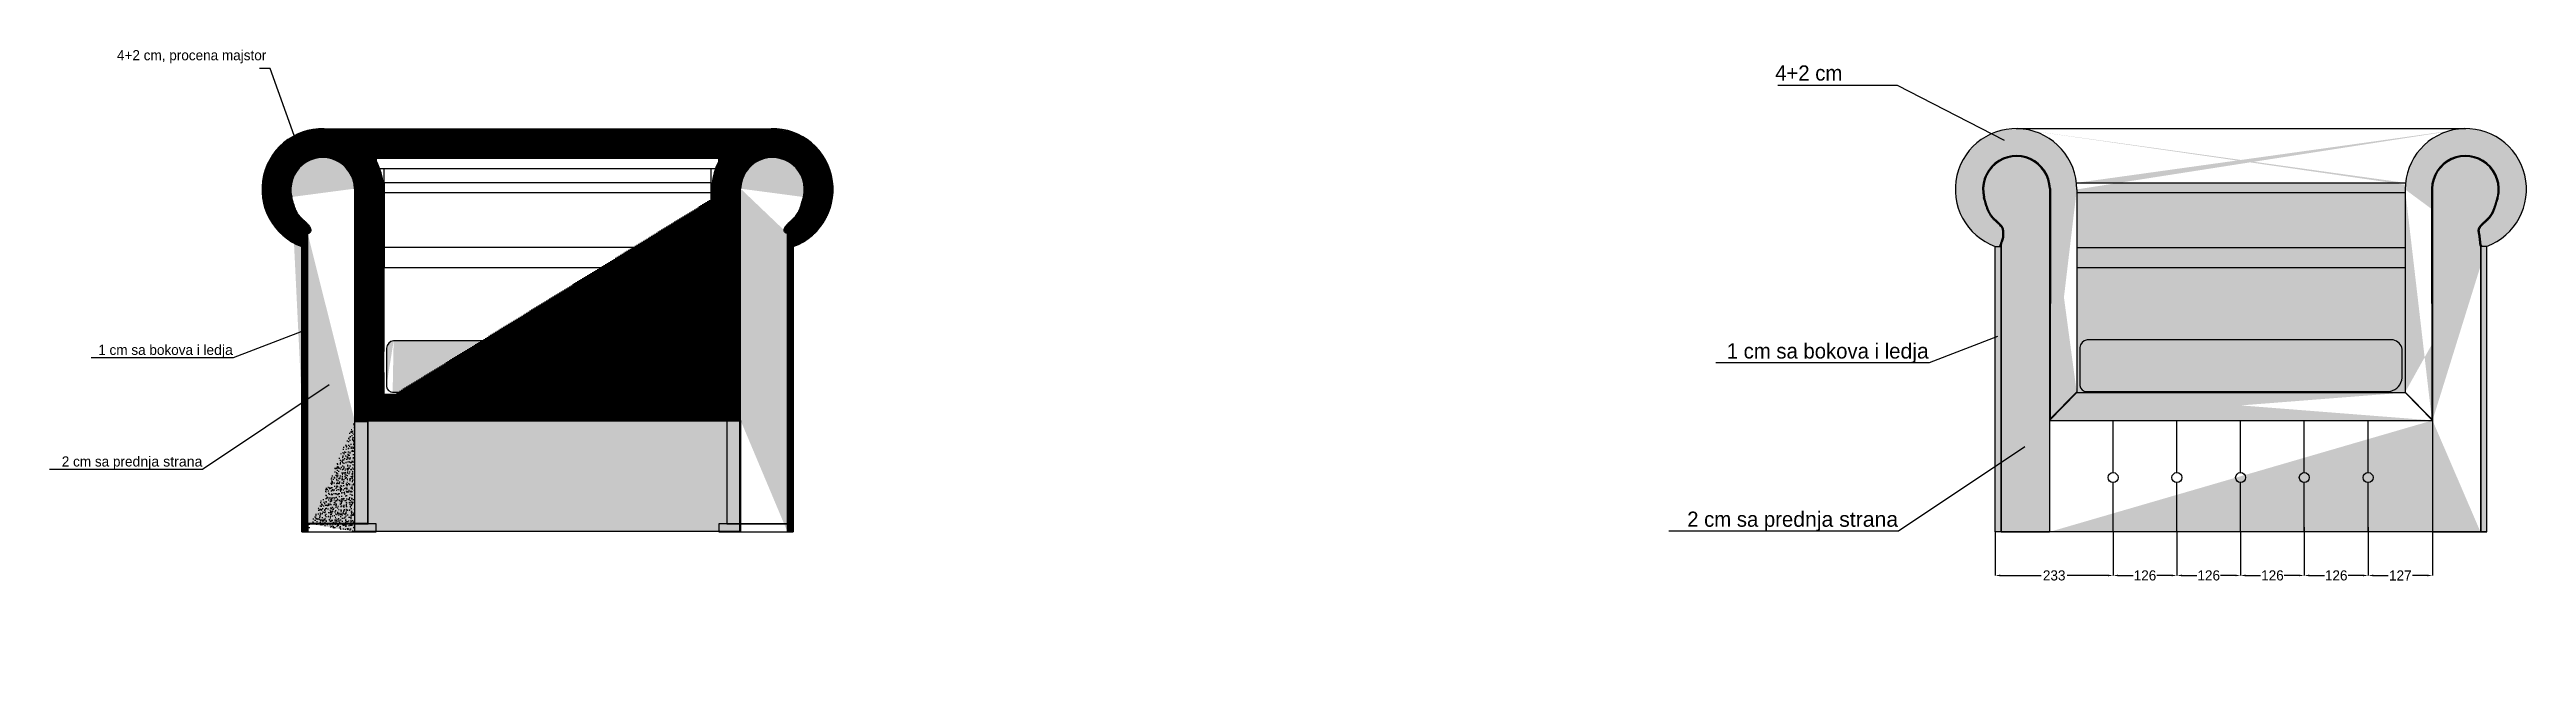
# Model space of a CAD drawing. Header units: millimetres. Extents: x -2138 to 2758, y -250 to 952.
import ezdxf
from ezdxf import colors
from ezdxf.entities.mleader import LeaderData, LeaderLine
from ezdxf.math import Vec2, Vec3

# ---------------------------------------------------------------- set-up
doc = ezdxf.new("R2010")
doc.units = ezdxf.units.MM
doc.header["$MEASUREMENT"] = 0
doc.layers.add('47-DIMENSIONS AND TEXT', color=7, linetype='Continuous')
doc.layers.add('Line 8', color=7, linetype='Continuous')
doc.dimstyles.get("Standard").update_dxf_attribs({"dimtxt": 20, "dimasz": 10, "dimexe": 0.18, "dimexo": 0.0625, "dimgap": 0.09, "dimtad": 0, "dimtih": 1, "dimtoh": 1, "dimdec": 0, "dimzin": 0, "dimdsep": 46, "dimtxsty": 'Standard', "dimcen": 0.09, "dimadec": 0, "dimazin": 0, "dimtfac": 1, "dimtdec": 0, "dimtofl": 0, "dimtmove": 0, "dimatfit": 3, "dimfxl": 1, "dimtolj": 1, "dimtzin": 0, "dimarcsym": 0})
pattern_1 = [(0, (-1492.184197366365, 0), (0, 2), [])]
pattern_2 = [(49.99999999999999, (-1492.184197366365, 0), (14.34520365201507, -1.255042699651902), [1.5, -16.5]), (355, (-1492.184197366365, 0), (-2.77502667226, 15.04384267400024), [1.2, -13.2]), (100.45144446, (-1490.988763746365, -0.10458688), (11.57017693454224, 13.78879981937259), [1.274803839999999, -14.02284224]), (46.18420000000002, (-1492.184197366365, 4), (21.34482661343145, -3.310385615861531), [2.249999999999999, -24.74999999999999]), (96.63563549, (-1490.405462466365, 3.72413386), (18.69323891348457, 19.48237201549101), [1.91220684, -21.0342752]), (351.1841639899999, (-1492.184197366365, 4), (18.69323890109546, 19.4823720053998), [1.8, -19.80000002]), (21, (-1490.184197366365, 3), (11.93814104236923, -8.052377813306776), [1.5, -16.5]), (326.0000000000001, (-1490.184197366365, 3), (4.866306638431634, 14.50300090093706), [1.2, -13.2]), (71.45144474, (-1489.189352286365, 2.32896852), (16.80444753459942, 6.450623056127077), [1.2748038, -14.02284224]), (37.50000000000001, (-1492.184197366365, 0), (0.2431971063458134, 6.65787707662623), [0, -13.04, 0, -13.4, 0, -13.25]), (7.499999999999999, (-1492.184197366365, 0), (5.261390748842972, 7.888234237647205), [0, -7.64, 0, -12.74, 0, -5.05]), (327.5, (-1496.644197366365, 0), (10.67644872344818, -0.4510974346875951), [0, -5, 0, -15.6, 0, -20.7]), (317.5, (-1498.644197366365, 0), (11.66372338684772, 2.002099646646355), [0, -6.5, 0, -10.36, 0, -14.7])]
pattern_3 = [(49.99999999999999, (0, 0), (7.172601826007535, -0.6275213498259511), [0.75, -8.25]), (355, (0, 0), (-1.38751333613, 7.521921337000118), [0.6, -6.6]), (100.45144446, (0.59771681, -0.05229344), (5.78508846727112, 6.894399909686294), [0.6374019199999998, -7.011421119999999]), (46.18420000000002, (0, 2), (10.67241330671572, -1.655192807930765), [1.125, -12.375]), (96.63563549, (0.88936745, 1.86206693), (9.346619456742284, 9.741186007745505), [0.95610342, -10.5171376]), (351.1841639899999, (0, 2), (9.346619450547731, 9.741186002699902), [0.9, -9.90000001]), (21, (1, 1.5), (5.969070521184617, -4.026188906653388), [0.75, -8.25]), (326.0000000000001, (1, 1.5), (2.433153319215817, 7.25150045046853), [0.6, -6.6]), (71.45144474, (1.49742254, 1.16448426), (8.402223767299711, 3.225311528063538), [0.6374019000000001, -7.01142112]), (37.50000000000001, (0, 0), (0.1215985531729067, 3.328938538313115), [0, -6.52, 0, -6.7, 0, -6.625]), (7.499999999999999, (0, 0), (2.630695374421486, 3.944117118823602), [0, -3.82, 0, -6.37, 0, -2.525]), (327.5, (-2.23, 0), (5.33822436172409, -0.2255487173437976), [0, -2.5, 0, -7.8, 0, -10.35]), (317.5, (-3.23, 0), (5.831861693423862, 1.001049823323177), [0, -3.25, 0, -5.18, 0, -7.35])]
pattern_4 = [(49.99999999999999, (0, 0), (14.34520365201507, -1.255042699651902), [1.5, -16.5]), (355, (0, 0), (-2.77502667226, 15.04384267400024), [1.2, -13.2]), (100.45144446, (1.19543362, -0.10458688), (11.57017693454224, 13.78879981937259), [1.27480384, -14.02284224]), (46.18420000000002, (0, 4), (21.34482661343145, -3.310385615861531), [2.25, -24.75]), (96.63563549, (1.7787349, 3.72413386), (18.69323891348457, 19.48237201549101), [1.91220684, -21.0342752]), (351.1841639899999, (0, 4), (18.69323890109546, 19.4823720053998), [1.8, -19.80000002]), (21, (2, 3), (11.93814104236923, -8.052377813306776), [1.5, -16.5]), (326.0000000000001, (2, 3), (4.866306638431634, 14.50300090093706), [1.2, -13.2]), (71.45144474, (2.99484508, 2.32896852), (16.80444753459942, 6.450623056127077), [1.2748038, -14.02284224]), (37.50000000000001, (0, 0), (0.2431971063458134, 6.65787707662623), [0, -13.04, 0, -13.4, 0, -13.25]), (7.499999999999999, (0, 0), (5.261390748842972, 7.888234237647205), [0, -7.64, 0, -12.74, 0, -5.05]), (327.5, (-4.46, 0), (10.67644872344818, -0.4510974346875951), [0, -5, 0, -15.6, 0, -20.7]), (317.5, (-6.46, 0), (11.66372338684772, 2.002099646646355), [0, -6.5, 0, -10.36, 0, -14.7])]

msp = doc.modelspace()

# ---------------------------------------------------------------- texts
at = {"linetype": 'Continuous', "attachment_point": 1}
for s, width, insert, char_height in [('4+2 cm, procena majstor', 356.6594681407496, (-2004.744728422143, 951.0670949585556), 20), ('4+2 cm', 548.3931190467083, (1272.634212938974, 920.9015391443186), 30)]:
    msp.add_mtext_dynamic_manual_height_columns(s, width=width, gutter_width=1, heights=[0], dxfattribs=dict(at, insert=insert, char_height=char_height))

# ---------------------------------------------------------------- blocks, each defined once
blk = doc.blocks.new('*D26')
at = {"layer": '47-DIMENSIONS AND TEXT', "color": 0, "linetype": 'Continuous', "lineweight": -2, "transparency": 16777216}
for p, q in [((1707.592048135613, -0.3033058261098631), (1707.592048135613, -86.35986902911435)), ((1940.5182567745, -0.3033058261098359), (1940.5182567745, -86.35986902911435)), ((1717.592048135613, -86.17986902911434), (1798.250866740771, -86.17986902911434)), ((1930.5182567745, -86.17986902911434), (1849.859438169342, -86.17986902911434))]:
    blk.add_line(p, q, dxfattribs=at)
at = {"layer": '47-DIMENSIONS AND TEXT', "color": 0, "linetype": 'Continuous', "transparency": 16777216}
for points in [[(1717.592048135613, -84.51320236244767), (1717.592048135613, -87.84653569578101), (1707.592048135613, -86.17986902911434)], [(1930.5182567745, -84.51320236244767), (1930.5182567745, -87.84653569578101), (1940.5182567745, -86.17986902911434)]]:
    blk.add_solid(points, dxfattribs=at)
at = {"layer": 'Defpoints', "color": 0, "linetype": 'Continuous', "transparency": 16777216}
for p in [(1707.592048135613, -0.2408058261098631), (1940.5182567745, -0.2408058261098359), (1707.592048135613, -86.17986902911434)]:
    blk.add_point(p, dxfattribs=at)
at = {"layer": '47-DIMENSIONS AND TEXT', "color": 0, "linetype": 'Continuous', "transparency": 16777216, "insert": (1824.055152455056, -86.17986902911434), "char_height": 20, "attachment_point": 5}
blk.add_mtext('\\A1;233', dxfattribs=at)
blk = doc.blocks.new('*D27')
at = {"layer": '47-DIMENSIONS AND TEXT', "color": 0, "linetype": 'Continuous', "lineweight": -2, "transparency": 16777216}
for p, q in [((1940.5182567745, -0.3033058261098359), (1940.5182567745, -86.35986902911435)), ((2066.570096974543, -0.3033058261098211), (2066.570096974543, -86.35986902911435)), ((1950.5182567745, -86.17986902911434), (1980.120843541188, -86.17986902911434)), ((2056.570096974543, -86.17986902911434), (2026.967510207855, -86.17986902911434))]:
    blk.add_line(p, q, dxfattribs=at)
at = {"layer": '47-DIMENSIONS AND TEXT', "color": 0, "linetype": 'Continuous', "transparency": 16777216}
for points in [[(1950.5182567745, -84.51320236244767), (1950.5182567745, -87.84653569578101), (1940.5182567745, -86.17986902911434)], [(2056.570096974543, -84.51320236244767), (2056.570096974543, -87.84653569578101), (2066.570096974543, -86.17986902911434)]]:
    blk.add_solid(points, dxfattribs=at)
at = {"layer": 'Defpoints', "color": 0, "linetype": 'Continuous', "transparency": 16777216}
for p in [(1940.5182567745, -0.2408058261098359), (2066.570096974543, -0.2408058261098211), (2066.570096974543, -86.17986902911434)]:
    blk.add_point(p, dxfattribs=at)
at = {"layer": '47-DIMENSIONS AND TEXT', "color": 0, "linetype": 'Continuous', "transparency": 16777216, "insert": (2003.544176874521, -86.17986902911434), "char_height": 20, "attachment_point": 5}
blk.add_mtext('\\A1;126', dxfattribs=at)
blk = doc.blocks.new('*D28')
at = {"layer": '47-DIMENSIONS AND TEXT', "color": 0, "linetype": 'Continuous', "lineweight": -2, "transparency": 16777216}
for p, q in [((2192.510842294339, -0.3033058261098063), (2192.510842294339, -86.35986902911435)), ((2066.570096974543, -86.11736902911434), (2066.570096974543, -85.99986902911434)), ((2076.570096974543, -86.17986902911434), (2106.117136301108, -86.17986902911434)), ((2182.510842294339, -86.17986902911434), (2152.963802967774, -86.17986902911434))]:
    blk.add_line(p, q, dxfattribs=at)
at = {"layer": '47-DIMENSIONS AND TEXT', "color": 0, "linetype": 'Continuous', "transparency": 16777216}
for points in [[(2076.570096974543, -84.51320236244767), (2076.570096974543, -87.84653569578101), (2066.570096974543, -86.17986902911434)], [(2182.510842294339, -84.51320236244767), (2182.510842294339, -87.84653569578101), (2192.510842294339, -86.17986902911434)]]:
    blk.add_solid(points, dxfattribs=at)
at = {"layer": 'Defpoints', "color": 0, "linetype": 'Continuous', "transparency": 16777216}
for p in [(2192.510842294339, -0.2408058261098063), (2066.570096974543, -86.17986902911434), (2192.510842294339, -86.17986902911434)]:
    blk.add_point(p, dxfattribs=at)
at = {"layer": '47-DIMENSIONS AND TEXT', "color": 0, "linetype": 'Continuous', "transparency": 16777216, "insert": (2129.540469634441, -86.17986902911434), "char_height": 20, "attachment_point": 5}
blk.add_mtext('\\A1;126', dxfattribs=at)
blk = doc.blocks.new('*D30')
at = {"layer": '47-DIMENSIONS AND TEXT', "color": 0, "linetype": 'Continuous', "lineweight": -2, "transparency": 16777216}
for p, q in [((2318.363066154428, 8.923655459870133), (2318.363066154428, -86.35986902911435)), ((2192.510842294339, -0.3033058261098063), (2192.510842294339, -86.35986902911435)), ((2202.510842294339, -86.17986902911434), (2232.013620891051, -86.17986902911434)), ((2308.363066154428, -86.17986902911434), (2278.860287557717, -86.17986902911434))]:
    blk.add_line(p, q, dxfattribs=at)
at = {"layer": '47-DIMENSIONS AND TEXT', "color": 0, "linetype": 'Continuous', "transparency": 16777216}
for points in [[(2202.510842294339, -84.51320236244767), (2202.510842294339, -87.84653569578101), (2192.510842294339, -86.17986902911434)], [(2308.363066154428, -84.51320236244767), (2308.363066154428, -87.84653569578101), (2318.363066154428, -86.17986902911434)]]:
    blk.add_solid(points, dxfattribs=at)
at = {"layer": 'Defpoints', "color": 0, "linetype": 'Continuous', "transparency": 16777216}
for p in [(2318.363066154428, 8.986155459870133), (2192.510842294339, -0.2408058261098063), (2318.363066154428, -86.17986902911434)]:
    blk.add_point(p, dxfattribs=at)
at = {"layer": '47-DIMENSIONS AND TEXT', "color": 0, "linetype": 'Continuous', "transparency": 16777216, "insert": (2255.436954224384, -86.17986902911434), "char_height": 20, "attachment_point": 5}
blk.add_mtext('\\A1;126', dxfattribs=at)
blk = doc.blocks.new('*D31')
at = {"layer": '47-DIMENSIONS AND TEXT', "color": 0, "linetype": 'Continuous', "lineweight": -2, "transparency": 16777216}
for p, q in [((2318.363066154428, 8.923655459870133), (2318.363066154428, -86.35986902911435)), ((2444.572436166671, 8.923655459870133), (2444.572436166671, -86.35986902911435)), ((2328.363066154428, -86.17986902911434), (2358.044417827216, -86.17986902911434)), ((2434.572436166671, -86.17986902911434), (2404.891084493883, -86.17986902911434))]:
    blk.add_line(p, q, dxfattribs=at)
at = {"layer": '47-DIMENSIONS AND TEXT', "color": 0, "linetype": 'Continuous', "transparency": 16777216}
for points in [[(2328.363066154428, -84.51320236244767), (2328.363066154428, -87.84653569578101), (2318.363066154428, -86.17986902911434)], [(2434.572436166671, -84.51320236244767), (2434.572436166671, -87.84653569578101), (2444.572436166671, -86.17986902911434)]]:
    blk.add_solid(points, dxfattribs=at)
at = {"layer": 'Defpoints', "color": 0, "linetype": 'Continuous', "transparency": 16777216}
for p in [(2318.363066154428, 8.986155459870133), (2444.572436166671, 8.986155459870133), (2444.572436166671, -86.17986902911434)]:
    blk.add_point(p, dxfattribs=at)
at = {"layer": '47-DIMENSIONS AND TEXT', "color": 0, "linetype": 'Continuous', "transparency": 16777216, "insert": (2381.46775116055, -86.17986902911434), "char_height": 20, "attachment_point": 5}
blk.add_mtext('\\A1;126', dxfattribs=at)
blk = doc.blocks.new('*D32')
at = {"layer": '47-DIMENSIONS AND TEXT', "color": 0, "linetype": 'Continuous', "lineweight": -2, "transparency": 16777216}
for p, q in [((2444.572436166671, 8.923655459870133), (2444.572436166671, -86.35986902911435)), ((2571.834884051714, 8.923655459870133), (2571.834884051714, -86.35986902911435)), ((2454.572436166671, -86.17986902911434), (2484.304136299668, -86.17986902911434)), ((2561.834884051714, -86.17986902911434), (2532.103183918716, -86.17986902911434))]:
    blk.add_line(p, q, dxfattribs=at)
at = {"layer": '47-DIMENSIONS AND TEXT', "color": 0, "linetype": 'Continuous', "transparency": 16777216}
for points in [[(2454.572436166671, -84.51320236244767), (2454.572436166671, -87.84653569578101), (2444.572436166671, -86.17986902911434)], [(2561.834884051714, -84.51320236244767), (2561.834884051714, -87.84653569578101), (2571.834884051714, -86.17986902911434)]]:
    blk.add_solid(points, dxfattribs=at)
at = {"layer": 'Defpoints', "color": 0, "linetype": 'Continuous', "transparency": 16777216}
for p in [(2444.572436166671, 8.986155459870133), (2571.834884051714, 8.986155459870133), (2571.834884051714, -86.17986902911434)]:
    blk.add_point(p, dxfattribs=at)
at = {"layer": '47-DIMENSIONS AND TEXT', "color": 0, "linetype": 'Continuous', "transparency": 16777216, "insert": (2508.203660109192, -86.17986902911434), "char_height": 20, "attachment_point": 5}
blk.add_mtext('\\A1;127', dxfattribs=at)

# ---------------------------------------------------------------- dimensions: what is measured, and where the dimension line sits
at = {"layer": '47-DIMENSIONS AND TEXT', "linetype": 'Continuous'}
for base, p1, p2, picture, middle in [((2318.363066154428, -86.17986902911434), (2192.510842294339, -0.2408058261098063), (2318.363066154428, 8.986155459870133), '*D30', (2255.436954224384, -86.17986902911434)), ((2444.572436166671, -86.17986902911434), (2318.363066154428, 8.986155459870133), (2444.572436166671, 8.986155459870133), '*D31', (2381.46775116055, -86.17986902911434)), ((2571.834884051714, -86.17986902911434), (2444.572436166671, 8.986155459870133), (2571.834884051714, 8.986155459870133), '*D32', (2508.203660109192, -86.17986902911434))]:
    dim = msp.add_linear_dim(base=base, p1=p1, p2=p2, dimstyle='Standard', override={"dimtmove": 1}, dxfattribs=at)
    dim.commit()
    dim.dimension.update_dxf_attribs({"geometry": picture, "text_midpoint": middle})
for base, p1, p2, picture, middle in [((1707.592048135613, -86.17986902911434), (1940.5182567745, -0.2408058261098359), (1707.592048135613, -0.2408058261098631), '*D26', (1824.055152455056, -86.17986902911434)), ((2066.570096974543, -86.17986902911434), (1940.5182567745, -0.2408058261098359), (2066.570096974543, -0.2408058261098211), '*D27', (2003.544176874521, -86.17986902911434)), ((2192.510842294339, -86.17986902911434), (2066.570096974543, -86.17986902911434), (2192.510842294339, -0.2408058261098063), '*D28', (2129.540469634441, -86.17986902911434))]:
    dim = msp.add_linear_dim(base=base, p1=p1, p2=p2, dimstyle='Standard', dxfattribs=at)
    dim.commit()
    dim.dimension.update_dxf_attribs({"geometry": picture, "text_midpoint": middle})

# ---------------------------------------------------------------- hatches: boundary and pattern name
at = {"linetype": 'Continuous'}
h = msp.add_hatch(dxfattribs=at)
h.set_pattern_fill('_USER', color=1, scale=2, pattern_type=0)
h.set_pattern_definition(pattern_1)
h.paths.add_polyline_path([(-1639.271812190082, 563.2533463552126), (-1639.271812190082, 0), (-1628.184197366365, 0), (-1628.184197366365, 579.5846498486308), (-1628.184197366365, 591.1471862576154, -1.931851652578133), (-1508.184197366365, 676.0000000000011), (-1508.184197366365, 260.0000000000005), (-1492.184197366365, 260.0000000000005), (-1492.184197366365, 315.9999999999889), (-1492.184197366365, 732.2494444417023, 1.455337488166232)])
h.paths.add_polyline_path([(-1485.530452277509, 717.3416704724796), (-1492.184197366365, 717.3416704724796), (-1492.184197366365, 689.1002265927967), (-1478.90140706023, 689.1002265927967, 0.06065782833653637)])
h.paths.add_polyline_path([(-1492.184197366365, 732.2494444417023), (-1492.184197366365, 717.3416704724796), (-1485.530452277509, 717.3416704724796, 0.03405038742747361)])
h.paths.add_polyline_path([(-1478.184197366365, 676.0000000000011, 0.02735346079778178), (-1478.90140706023, 689.1002265927967), (-1492.184197366364, 689.1002265927967), (-1492.184197366364, 669.8006517615045), (-1478.184197366365, 669.8006517615045)])
h.paths.add_polyline_path([(-1478.184197366365, 669.8006517615045), (-1492.184197366365, 669.8006517615045), (-1492.184197366365, 561.6872373883018), (-1478.184197366365, 561.6872373883017)])
h.paths.add_polyline_path([(-1478.184197366365, 561.6872373883017), (-1492.184197366365, 561.6872373883018), (-1492.184197366365, 521.757330884697), (-1478.184197366365, 521.757330884697)])
h.paths.add_polyline_path([(-1478.184197366365, 521.757330884697), (-1492.184197366365, 521.757330884697), (-1492.184197366365, 315.9999999999889), (-1478.184197366365, 315.9999999999889)])
h.paths.add_polyline_path([(-1478.184197366365, 315.9999999999889), (-1492.184197366365, 315.9999999999889), (-1492.184197366365, 260.0000000000009), (-1478.184197366365, 260.0000000000009)])
h.paths.add_polyline_path([(-831.1841973663641, 271.5831455914797), (-1476.184197366365, 271.5831455914768), (-1476.184197366365, 260.0000000000009), (-831.1841973663641, 260.000000000004)])
h.paths.add_polyline_path([(-1476.184197366365, 271.5831455914768), (-1478.184197366365, 271.5831455914767), (-1478.184197366365, 260.000000000001), (-1476.184197366365, 260.000000000001)])
h.paths.add_polyline_path([(-829.1841973663651, 271.5831455914798), (-831.184197366364, 271.5831455914798), (-831.184197366364, 260.000000000004), (-829.1841973663652, 260.000000000004)])
h.paths.add_polyline_path([(-815.1841973663652, 316.0039453554666), (-829.1841973663655, 316.0039453554666), (-829.1841973663653, 260.000000000004), (-815.1841973663652, 260.000000000004)])
h.paths.add_polyline_path([(-815.1841973663653, 355.9874078062265), (-829.1841973663658, 355.9874078062265), (-829.1841973663653, 316.0039453554666), (-815.1841973663653, 316.0039453554666)])
h.paths.add_polyline_path([(-815.1841973663652, 521.7573308846969), (-829.1841973663666, 521.7573308846969), (-829.1841973663658, 355.9874078062265), (-815.1841973663653, 355.9874078062265)])
h.paths.add_polyline_path([(-799.1841973663667, 675.9999999999991, -1.931851652578135), (-679.1841973663667, 591.1471862576136), (-679.1841973663667, 15.99999999999943), (-679.1841973663667, 2.273736754432321e-13), (-668.096582542647, 1.13686837721616e-13), (-668.096582542647, 563.2533463552124, 1.455337488166182), (-815.1841973663653, 732.2494444417043), (-815.1841973663653, 259.9999999999993), (-799.184197366367, 259.9999999999993)])
h.paths.add_polyline_path([(-815.1841973663676, 561.6872373883017), (-829.1841973663668, 561.6872373883017), (-829.1841973663667, 521.7573308846969), (-815.1841973663672, 521.7573308846969)])
h.paths.add_polyline_path([(-815.1841973663654, 669.8006517615047), (-829.1841973663672, 669.8006517615047), (-829.1841973663668, 561.6872373883017), (-815.1841973663653, 561.6872373883017)])
h.paths.add_polyline_path([(-815.1841973663653, 689.100226592797), (-828.4669876725022, 689.100226592797, 0.02735346079778623), (-829.1841973663672, 675.9999999999992), (-829.184197366367, 669.8006517615047), (-815.1841973663651, 669.8006517615047)])
h.paths.add_polyline_path([(-815.1841973663653, 717.3416704724799), (-821.8379424552229, 717.3416704724799, 0.06065782833653686), (-828.4669876725022, 689.100226592797), (-815.1841973663653, 689.100226592797)])
h.paths.add_polyline_path([(-815.1841973663653, 732.2494444417043, 0.03405038742747784), (-821.8379424552229, 717.3416704724799), (-815.1841973663653, 717.3416704724799)])
h.paths.add_polyline_path([(-709.1841973663671, 795.9999999999997), (-1598.184197366365, 796.0000000000013, -0.277545937962722), (-1492.184197366365, 732.2494444417025), (-1492.184197366365, 737.303475850283), (-1476.364688128768, 737.303475850283), (-815.1841973663653, 737.303475850283), (-815.1841973663653, 732.2494444417046, -0.2775459379627139)])
h = msp.add_hatch(dxfattribs=at)
h.set_pattern_fill('_USER', color=1, scale=2, pattern_type=0)
h.set_pattern_definition(pattern_1)
edge = h.paths.add_edge_path()
edge.add_line((-1533.202426183012, 677.5392900553029), (-1533.202426183012, 220.0000000000004))
edge.add_line((-1533.202426183012, 220.0000000000004), (-1508.184197366365, 220.0000000000006))
edge.add_line((-1508.184197366365, 220.0000000000006), (-1508.184197366365, 676.0000000000008))
edge.add_arc((-1598.184197366365, 676.0000000000007), 90.00000000000001, 7.237528875152536e-14, 250.5287793655093)
edge.add_spline(control_points=[(-1628.184197366365, 591.1471862576151), (-1627.608820929564, 591.2546823841155), (-1626.540447651218, 591.5110913477363), (-1625.185020085884, 592.0199464275031), (-1623.873393549452, 592.9476254043991), (-1623.056708181792, 594.5149558403859), (-1623.041164592249, 596.461869073381), (-1623.770882811308, 598.7239089709356), (-1625.159537280855, 601.2116247068561), (-1627.098721647064, 603.8295218909296), (-1629.464311209482, 606.490805161681), (-1632.122943615562, 609.1372227295149), (-1634.939264345069, 611.7425268041824), (-1637.784320669126, 614.3038734227376), (-1640.543377152041, 616.8369893353796), (-1643.124497177545, 619.3699401788919), (-1645.466052583071, 621.9378773131567), (-1647.547631535205, 624.5769298623809), (-1649.383281664036, 627.3220240930297), (-1651.009640459476, 630.2058616709982), (-1652.475835155286, 633.2573708922073), (-1653.833594580249, 636.500470183134), (-1655.125743138473, 639.9521149168274), (-1656.381749716621, 643.6222450061638), (-1657.621448600121, 647.5158489032548), (-1658.856526330183, 651.6343357604592), (-1659.845574706559, 655.1085039878976), (-1660.588775044452, 657.8143970203747), (-1661.084869821936, 659.6627729371269), (-1661.333074120322, 660.5980726948372)], knot_values=[-1, -1, -1, -1, -1, -1, -0.9600000000000004, -0.9200000000000002, -0.8800000000000002, -0.8400000000000003, -0.8000000000000002, -0.7600000000000002, -0.7200000000000001, -0.68, -0.64, -0.6, -0.56, -0.5199999999999999, -0.4799999999999999, -0.44, -0.4, -0.36, -0.32, -0.28, -0.24, -0.2, -0.16, -0.12, -0.08, -0.04, 0, 0, 0, 0, 0, 0], weights=[1, 1, 1, 1, 1, 1, 1, 1, 1, 1, 1, 1, 1, 1, 1, 1, 1, 1, 1, 1, 1, 1, 1, 1, 1, 1, 1, 1, 1, 1], degree=5, periodic=0)
edge.add_arc((-1598.184197366365, 676.000000000001), 65.00000000000017, 1.3569702936972021, 196.886020778149, ccw=False)
edge = h.paths.add_edge_path()
edge.add_spline(control_points=[(-646.03532061241, 660.5980726948358), (-646.2835249107962, 659.6627729371254), (-646.7796196882799, 657.8143970203733), (-647.5228200261731, 655.1085039878959), (-648.5118684025485, 651.6343357604576), (-649.7469461326114, 647.5158489032533), (-650.9866450161109, 643.6222450061621), (-652.2426515942587, 639.9521149168261), (-653.5348001524833, 636.5004701831326), (-654.8925595774463, 633.2573708922059), (-656.3587542732557, 630.2058616709968), (-657.9851130686963, 627.3220240930283), (-659.8207631975274, 624.5769298623795), (-661.9023421496609, 621.9378773131554), (-664.2438975551867, 619.3699401788905), (-666.8250175806913, 616.8369893353782), (-669.5840740636065, 614.3038734227364), (-672.429130387663, 611.7425268041811), (-675.2454511171708, 609.1372227295135), (-677.9040835232506, 606.4908051616796), (-680.2696730856686, 603.8295218909284), (-682.2088574518771, 601.2116247068549), (-683.5975119214244, 598.7239089709344), (-684.3272301404837, 596.4618690733796), (-684.3116865509398, 594.5149558403848), (-683.4950011832798, 592.947625404398), (-682.1833746468479, 592.019946427502), (-680.8279470815144, 591.511091347735), (-679.759573803168, 591.2546823841144), (-679.1841973663672, 591.1471862576137)], knot_values=[-1, -1, -1, -1, -1, -1, -0.96, -0.92, -0.88, -0.84, -0.8, -0.76, -0.72, -0.6799999999999999, -0.64, -0.6, -0.56, -0.52, -0.4800000000000001, -0.4399999999999999, -0.4, -0.36, -0.32, -0.2799999999999999, -0.2399999999999998, -0.1999999999999998, -0.1599999999999997, -0.1199999999999998, -0.07999999999999985, -0.03999999999999959, 0, 0, 0, 0, 0, 0], weights=[1, 1, 1, 1, 1, 1, 1, 1, 1, 1, 1, 1, 1, 1, 1, 1, 1, 1, 1, 1, 1, 1, 1, 1, 1, 1, 1, 1, 1, 1], degree=5, periodic=0)
edge.add_arc((-709.1841973663669, 675.9999999999991), 89.9999999999999, 289.4712206344908, 540)
edge.add_line((-799.1841973663668, 675.9999999999991), (-799.184197366367, 219.9999999999994))
edge.add_line((-799.184197366367, 219.9999999999994), (-774.1659685497203, 219.9999999999996))
edge.add_line((-774.1659685497203, 219.9999999999996), (-774.1659685497203, 674.4607099447019))
edge.add_arc((-709.1841973663672, 675.9999999999998), 64.99999999999996, -13.706757396444175, 181.3569702936937, ccw=False)
at = {"linetype": 'Continuous', "true_color": 0xf8d731}
h = msp.add_hatch(dxfattribs=at)
h.set_pattern_fill('AR-CONC', color=40, scale=2)
h.set_pattern_definition(pattern_2)
edge = h.paths.add_edge_path()
edge.add_line((-1627.880269787394, 16.68340467346843), (-1627.880269787394, 589.18196144985))
edge.add_spline(control_points=[(-1627.816897644292, 589.1812028105421), (-1626.842534545163, 589.3632406074734), (-1625.954611927976, 589.61379150808), (-1624.494238714902, 590.2358435684538), (-1623.892790098349, 590.5765711458276), (-1622.823984218076, 591.4182274047995), (-1622.358215455512, 591.9223911301084), (-1621.641206552884, 593.0690729204263), (-1621.394187417708, 593.7076572339768), (-1621.133560695061, 595.0165764333544), (-1621.116275183461, 595.6845617563248), (-1621.251598016265, 597.0098604037538), (-1621.403121491883, 597.6693192685362), (-1621.834168870391, 598.9875705031641), (-1622.114198388878, 599.6470222345748), (-1623.156930631475, 601.7180220065222), (-1624.109251679798, 603.1438876312671), (-1626.349638052884, 605.9994112750524), (-1627.638166541538, 607.4252625844985), (-1630.38713445729, 610.2255532401707), (-1631.84662967111, 611.5999165856971), (-1634.772464815802, 614.2881195124822), (-1636.237851551763, 615.6023285091151), (-1639.038058733838, 618.1912580583611), (-1640.371764802126, 619.4661461246219), (-1642.829285565002, 622.0164207788533), (-1643.953364037973, 623.2921247990678), (-1645.99616061119, 625.899832529613), (-1646.916428181597, 627.2323010368259), (-1648.606516470881, 630.0147650823609), (-1649.377315234094, 631.4654933169252), (-1650.831659244912, 634.5321758429278), (-1651.515794155361, 636.148116888532), (-1652.845011120103, 639.5642609712373), (-1653.489899642178, 641.3638998949798), (-1655.161453696162, 646.3183346008573), (-1656.179462325106, 649.6238315896087), (-1657.933454546447, 655.6950108479393), (-1658.665612096455, 658.3437579488901), (-1659.399983562033, 661.1110647936606)], knot_values=[-1, -1, -1, -1, -0.964045597727285, -0.964045597727285, -0.934951167562821, -0.934951167562821, -0.905856737398357, -0.905856737398357, -0.876762307233893, -0.876762307233893, -0.847667877069429, -0.847667877069429, -0.818573446904965, -0.818573446904965, -0.789479016740501, -0.789479016740501, -0.7276621501115226, -0.7276621501115226, -0.6658452834825441, -0.6658452834825441, -0.6040284168535657, -0.6040284168535657, -0.5422115502245872, -0.5422115502245872, -0.4803946835956088, -0.4803946835956088, -0.4185778169666303, -0.4185778169666303, -0.3567609503376519, -0.3567609503376519, -0.2949440837086734, -0.2949440837086734, -0.2331272170796949, -0.2331272170796949, -0.1713103504507165, -0.1713103504507165, -0.07133864126344672, -0.07133864126344672, 0, 0, 0, 0], degree=3, periodic=0)
edge.add_line((-1535.202426183012, 677.5392900552937), (-1535.202426183012, 220.0000000000005))
edge.add_arc((-1598.184197366365, 676.0000000000011), 63.0000000000001, 1.356970293688657, 193.7067573964379)
h = msp.add_hatch(dxfattribs=at)
h.set_pattern_fill('AR-CONC', color=40, scale=2)
h.set_pattern_definition(pattern_2)
edge = h.paths.add_edge_path()
edge.add_arc((-709.1841973663672, 675.9999999999997), 62.99999999999997, 346.2932426035622, 538.643029706311)
edge.add_spline(control_points=[(-679.5514970884411, 589.1812028105409), (-680.5258601875919, 589.3632406074765), (-681.4137828047975, 589.6137915080905), (-682.8741560178786, 590.2358435684782), (-683.4756046344241, 590.576571145853), (-684.5444105146829, 591.4182274048252), (-685.0101792772407, 591.9223911301333), (-685.7271881798575, 593.069072920446), (-685.9742073150294, 593.7076572339922), (-686.2348340376711, 595.0165764333602), (-686.2521195492706, 595.6845617563255), (-686.1167967164685, 597.0098604037445), (-685.9652732408517, 597.6693192685219), (-685.5342258623498, 598.9875705031398), (-685.2541963438669, 599.6470222345457), (-684.2114641015498, 601.7180220059475), (-683.2591430536885, 603.1438876301363), (-681.018756681725, 605.9994112728273), (-679.7302281937308, 607.425262581741), (-676.9812602792981, 610.225553236414), (-675.5217650661374, 611.5999165814721), (-672.5959299225864, 614.2881195073597), (-671.1305431871068, 615.6023285035624), (-668.330336005714, 618.1912580519312), (-666.9966299376264, 619.4661461177457), (-664.5391091749107, 622.0164207709905), (-663.4150307019069, 623.2921247906642), (-661.3722341285504, 625.899832519945), (-660.4519665580393, 627.2323010264324), (-658.7618782686033, 630.014765070269), (-657.9910795053422, 631.4654933038598), (-656.5367354945414, 634.5321758276824), (-655.8526005841571, 636.148116872084), (-654.5233836196428, 639.5642609522166), (-653.8784950977279, 641.3638998745877), (-652.2069410445254, 646.3183345758662), (-651.1889324162453, 649.6238315611477), (-649.4349401925017, 655.695010825438), (-648.7027826393968, 658.3437579371359), (-647.9684111706987, 661.1110647936594)], knot_values=[-1, -1, -1, -1, -0.9640455977264472, -0.9640455977264472, -0.9349511675622033, -0.9349511675622033, -0.9058567373979595, -0.9058567373979595, -0.8767623072337156, -0.8767623072337156, -0.8476678770694718, -0.8476678770694718, -0.8185734469052279, -0.8185734469052279, -0.7894790167409841, -0.7894790167409841, -0.7276621501357216, -0.7276621501357216, -0.665845283530459, -0.665845283530459, -0.6040284169251965, -0.6040284169251965, -0.542211550319934, -0.542211550319934, -0.4803946837146714, -0.4803946837146714, -0.4185778171094089, -0.4185778171094089, -0.3567609505041464, -0.3567609505041464, -0.2949440838988838, -0.2949440838988838, -0.2331272172936213, -0.2331272172936213, -0.1713103506883588, -0.1713103506883588, -0.07133864156641528, -0.07133864156641528, 0, 0, 0, 0], degree=3, periodic=0)
edge.add_line((-772.1659685497203, 219.9999999999996), (-772.1659685497203, 677.5392900552921))
at = {"linetype": 'Continuous'}
h = msp.add_hatch(dxfattribs=at)
h.set_pattern_fill('_USER', color=1, scale=2, pattern_type=0)
h.set_pattern_definition(pattern_1)
edge = h.paths.add_edge_path()
edge.add_line((-1476.184197366365, 220.0000000000001), (-1476.184197366365, 315.9999999999888))
edge.add_line((-1476.184197366365, 315.9999999999888), (-1492.184197366365, 315.9999999999889))
edge.add_line((-1492.184197366365, 315.9999999999889), (-1492.184197366365, 220.0000000000001))
edge.add_line((-1508.184197366365, 220.0000000000005), (-1508.184197366365, 676.0000000000008))
h = msp.add_hatch(dxfattribs=at)
h.set_pattern_fill('_USER', color=1, scale=2, pattern_type=0)
h.set_pattern_definition(pattern_1)
edge = h.paths.add_edge_path()
edge.add_line((-1475.328278854913, 220.0000000000005), (-1475.328278854913, 260.000000000001))
edge.add_line((-799.1841973663672, 675.9999999999997), (-799.1841973663669, 219.9999999999994))
at = {"linetype": 'Continuous', "true_color": 0xf8d731}
h = msp.add_hatch(dxfattribs=at)
h.set_pattern_fill('AR-CONC', color=40, scale=2)
h.set_pattern_definition(pattern_2)
edge = h.paths.add_edge_path()
edge.add_spline(control_points=[(-679.5514970884411, 589.1812028105409), (-680.5258601875919, 589.3632406074765), (-681.4137828047975, 589.6137915080905), (-682.8741560178786, 590.2358435684782), (-683.4756046344241, 590.576571145853), (-684.5444105146829, 591.4182274048252), (-685.0101792772407, 591.9223911301333), (-685.7271881798575, 593.069072920446), (-685.9742073150294, 593.7076572339922), (-686.2348340376711, 595.0165764333602), (-686.2521195492706, 595.6845617563255), (-686.1167967164685, 597.0098604037445), (-685.9652732408517, 597.6693192685219), (-685.5342258623498, 598.9875705031398), (-685.2541963438669, 599.6470222345457), (-684.2114641015498, 601.7180220059475), (-683.2591430536885, 603.1438876301363), (-681.018756681725, 605.9994112728273), (-679.7302281937308, 607.425262581741), (-676.9812602792981, 610.225553236414), (-675.5217650661374, 611.5999165814721), (-672.5959299225864, 614.2881195073597), (-671.1305431871068, 615.6023285035624), (-668.330336005714, 618.1912580519312), (-666.9966299376264, 619.4661461177457), (-664.5391091749107, 622.0164207709905), (-663.4150307019069, 623.2921247906642), (-661.3722341285504, 625.899832519945), (-660.4519665580393, 627.2323010264324), (-658.7618782686033, 630.014765070269), (-657.9910795053422, 631.4654933038598), (-656.5367354945414, 634.5321758276824), (-655.8526005841571, 636.148116872084), (-654.5233836196428, 639.5642609522166), (-653.8784950977279, 641.3638998745877), (-652.2069410445254, 646.3183345758662), (-651.1889324162453, 649.6238315611477), (-649.4349401925017, 655.695010825438), (-648.7027826393968, 658.3437579371359), (-647.9684111706987, 661.1110647936594)], knot_values=[-1, -1, -1, -1, -0.9640455977264472, -0.9640455977264472, -0.9349511675622033, -0.9349511675622033, -0.9058567373979595, -0.9058567373979595, -0.8767623072337156, -0.8767623072337156, -0.8476678770694718, -0.8476678770694718, -0.8185734469052279, -0.8185734469052279, -0.7894790167409841, -0.7894790167409841, -0.7276621501357216, -0.7276621501357216, -0.665845283530459, -0.665845283530459, -0.6040284169251965, -0.6040284169251965, -0.542211550319934, -0.542211550319934, -0.4803946837146714, -0.4803946837146714, -0.4185778171094089, -0.4185778171094089, -0.3567609505041464, -0.3567609505041464, -0.2949440838988838, -0.2949440838988838, -0.2331272172936213, -0.2331272172936213, -0.1713103506883588, -0.1713103506883588, -0.07133864156641528, -0.07133864156641528, 0, 0, 0, 0], degree=3, periodic=0)
edge.add_line((-772.1659685497203, 219.9999999999996), (-772.1659685497203, 677.5392900552921))
edge.add_line((-679.5514970884411, 589.1812028105409), (-679.551497088441, 1.13686837721616e-13))
edge.add_line((-772.1659685497203, 219.9999999999996), (-772.1659685497202, 1.13686837721616e-13))
h = msp.add_hatch(dxfattribs=at)
h.set_pattern_fill('AR-CONC', color=40, scale=2)
h.set_pattern_definition(pattern_2)
edge = h.paths.add_edge_path()
edge.add_line((-1535.202426183012, 217.5564473140012), (-1535.202426183012, 0))
edge.add_line((-1627.880269787394, 16.68340467346843), (-1627.880269787394, 589.18196144985))
edge.add_line((-1535.202426183012, 220.0000000000004), (-1535.202426183012, 217.5564473140012))
at = {"linetype": 'Continuous', "true_color": 0x136734}
h = msp.add_hatch(dxfattribs=at)
h.set_pattern_fill('CROSS', color=116, scale=2)
h.set_pattern_definition([(0, (-1492.184197366365, 0), (0.5, 0.5), [0.25, -0.75]), (90, (-1492.059197366365, -0.125), (-0.4999999999999999, 0.5), [0.25, -0.75])])
h.paths.add_polyline_path([(-1639.271812190082, 563.2533463552126), (-1627.960433294005, 563.2533463552126), (-1627.960433294005, -0.2755093643472719), (-1639.271812190082, -0.2755093643472719)])
h.paths.add_polyline_path([(-667.9862791949417, 563.1847466931513), (-679.4141465311714, 563.1847466931513), (-679.4141465311714, -0.2408058261098631), (-667.9862791949417, -0.2408058261098631)])
at = {"linetype": 'Continuous'}
h = msp.add_hatch(dxfattribs=at)
h.set_pattern_fill('_USER', color=1, scale=2, pattern_type=0)
h.set_pattern_definition(pattern_1)
edge = h.paths.add_edge_path()
edge.add_line((-1476.184197366365, 220.0000000000001), (-1476.184197366365, 315.9999999999888))
edge.add_line((-1476.184197366365, 315.9999999999888), (-1492.184197366365, 315.9999999999889))
edge.add_line((-1492.184197366365, 315.9999999999889), (-1492.184197366365, 220.0000000000001))
h = msp.add_hatch(dxfattribs=at)
h.set_pattern_fill('AR-CONC', color=256, scale=2)
h.set_pattern_definition(pattern_2)
edge = h.paths.add_edge_path()
edge.add_line((-1535.202426183012, 217.5564473140012), (-1535.202426183012, 0))
edge.add_line((-1627.880269787394, 16.68340467346843), (-1627.880269787394, -2.842170943040401e-14))
at = {"linetype": 'Continuous', "true_color": 0xf8d731}
h = msp.add_hatch(dxfattribs=at)
h.set_pattern_fill('AR-CONC', color=40, scale=2)
h.set_pattern_definition(pattern_2)
h.paths.add_polyline_path([(-1534.377715138544, 219.3510472891621), (-772.6139393455451, 219.3510472891621), (-772.6139393455451, 0.4957761863806809), (-1534.377715138544, 0.4957761863806809)])
at = {"layer": 'Line 8', "linetype": 'Continuous'}
h = msp.add_hatch(dxfattribs=at)
h.set_pattern_fill('AR-CONC', color=1)
h.set_pattern_definition(pattern_3)
edge = h.paths.add_edge_path()
edge.add_line((1707.589089656856, 563.3276715346497), (1716.958353766983, 563.7536347530278))
edge.add_spline(control_points=[(1716.956306022177, 563.7449084867944), (1717.32537301299, 565.317863668548), (1717.64883312574, 566.5818740727271), (1718.231722836287, 568.7083748704183), (1718.491178506609, 569.5706267062978), (1718.964379745797, 571.0467247897968), (1719.17802532646, 571.6600504940742), (1719.569458696193, 572.7390872850806), (1719.747014204265, 573.2042007764893), (1720.073201426062, 574.0536798621708), (1720.221859383203, 574.4379079684907), (1720.548275674748, 575.3025186830722), (1720.717799737664, 575.769203102983), (1721.033666761193, 576.6916008663399), (1721.179802328357, 577.1460191551338), (1721.451617123823, 578.0422165337847), (1721.577030591014, 578.4828118341239), (1721.950672947644, 579.8734713259815), (1722.158071276913, 580.7753419552052), (1722.484800767096, 582.4223467404669), (1722.604180584198, 583.1677137604314), (1722.773893075556, 584.5259702328452), (1722.824457183331, 585.1394537552476), (1722.877533547916, 586.3126265982471), (1722.880135704585, 586.8747745123626), (1722.852721537721, 588.0314929876021), (1722.822551050589, 588.6274104564737), (1722.742152869239, 589.8773960636757), (1722.692091162313, 590.5301434372827), (1722.58196598318, 591.8579928423452), (1722.521996122073, 592.5321947388844), (1722.376535387088, 594.0327924973258), (1722.288694775435, 594.845511177778), (1722.087618053828, 596.3052509058814), (1721.973431037056, 596.9499897197876), (1721.709359427078, 598.0422527787306), (1721.561026653829, 598.4907548145571), (1721.218418880876, 599.3039395482103), (1721.02180511656, 599.6755428761298), (1720.555193196987, 600.4454287661745), (1720.286534574254, 600.8406070674628), (1719.696608795002, 601.6529180047869), (1719.376035353158, 602.0687540531868), (1718.328052620776, 603.3658675042064), (1717.534623744013, 604.2624932518559), (1715.386762683643, 606.533412150818), (1713.955171386651, 607.9131468294775), (1710.998241788745, 610.6585141120648), (1709.473738183329, 612.0249784660832), (1706.488610840547, 614.7638711636084), (1705.028607962074, 616.1373132097214), (1702.284473526717, 618.9367133341102), (1701.001238827012, 620.3634441695297), (1698.656199446564, 623.3084684260488), (1697.593754327378, 624.826551717885), (1695.663947222681, 627.9775310250609), (1694.795420223196, 629.6098733074402), (1693.184421153031, 633.010888263915), (1692.440381454097, 634.7799162517471), (1691.009980648556, 638.4820797028298), (1690.323591539897, 640.4155450077777), (1688.970406280343, 644.4640419881038), (1688.303868668084, 646.5789588159648), (1686.576660728034, 652.3138571354832), (1685.517577759604, 656.0791899599551), (1684.4545182789, 660.085080596013)], knot_values=[-1, -1, -1, -1, -0.9948279101090068, -0.9948279101090068, -0.9896558202180137, -0.9896558202180137, -0.9844837303270205, -0.9844837303270205, -0.9793116404360274, -0.9793116404360274, -0.9741395505450342, -0.9741395505450342, -0.9671113973610083, -0.9671113973610083, -0.9600832441769823, -0.9600832441769823, -0.9530550909929564, -0.9530550909929564, -0.9373081606118557, -0.9373081606118557, -0.9215612302307551, -0.9215612302307551, -0.9058142998496544, -0.9058142998496544, -0.8900673694685538, -0.8900673694685538, -0.8743204390874532, -0.8743204390874532, -0.8585735087063525, -0.8585735087063525, -0.8428265783252519, -0.8428265783252519, -0.8225952225940152, -0.8225952225940152, -0.8023638668627785, -0.8023638668627785, -0.7821325111315418, -0.7821325111315418, -0.7619011554003051, -0.7619011554003051, -0.7416697996690684, -0.7416697996690684, -0.7214384439378317, -0.7214384439378317, -0.6792290799955529, -0.6792290799955529, -0.6151281002661761, -0.6151281002661761, -0.5510271205367994, -0.5510271205367994, -0.4869261408074226, -0.4869261408074226, -0.4228251610780459, -0.4228251610780459, -0.3587241813486692, -0.3587241813486692, -0.2946232016192925, -0.2946232016192925, -0.2305222218899157, -0.2305222218899157, -0.166421242160539, -0.166421242160539, -0.1023202624311623, -0.1023202624311623, 0, 0, 0, 0], degree=3, periodic=0)
edge.add_arc((1749.536485591146, 676.0000000000002), 67.0000000000001, 1.356970293688552, 193.7067573964378)
edge.add_arc((1748.691171129367, 676.0568051192557), 119.9884938654907, 359.9894462603937, 609.9676781484741)
edge.add_line((1816.517695887833, 677.5866528262244), (1816.22379780424, 223.0324319273175))
edge.add_line((1868.67966295933, 676.0347035382385), (1868.67966295933, 274.9573570310895))
edge.add_line((1816.22379780424, 223.0324319273174), (1868.67966295933, 276.5916907243145))
h = msp.add_hatch(dxfattribs=at)
h.set_pattern_fill('AR-CONC', color=1)
h.set_pattern_definition(pattern_3)
edge = h.paths.add_edge_path()
edge.add_line((1868.67966295933, 676.0347035382385), (1868.67966295933, 274.9573570310895))
edge.add_line((1814.5182567745, 677.5392900552928), (1814.5182567745, 219.9999999999995))
edge.add_line((1814.5182567745, 219.9999999999996), (2571.834884051714, 219.9999999999996))
edge.add_line((1868.67966295933, 274.9573570310895), (2517.679662959328, 274.9573570310895))
edge.add_line((2517.679662959328, 676.0347035382371), (2517.679662959328, 274.9573570310895))
edge.add_line((2571.834884051714, 677.5392900552928), (2571.834884051714, 219.9999999999995))
edge.add_arc((2637.586635982952, 676.2133629817905), 119.9071061233863, 290.1355913738607, 540.0853697183118)
edge.add_arc((2636.816655235067, 676.0000000000002), 65.0000000000001, 346.293242603558, 538.6430297063109)
edge.add_line((1748.67966295933, 796.0347035382385), (2637.679662959328, 796.0347035382371))
h = msp.add_hatch(dxfattribs=at)
h.set_pattern_fill('AR-CONC', color=1)
h.set_pattern_definition(pattern_3)
edge = h.paths.add_edge_path()
edge.add_line((1868.67966295933, 689.1002265927974), (2517.679662959328, 689.1002265927974))
edge.add_line((1748.67966295933, 796.0347035382385), (2637.679662959328, 796.0347035382371))
h = msp.add_hatch(dxfattribs=at)
h.set_pattern_fill('AR-CONC', color=1)
h.set_pattern_definition(pattern_3)
edge = h.paths.add_edge_path()
edge.add_line((2569.83544493838, 677.586652826225), (2570.496293307838, 222.425067526111))
edge.add_line((2517.679662959328, 676.0347035382371), (2517.679662959328, 274.9573570310895))
edge.add_line((2570.496293307838, 222.425067526111), (2517.679662959328, 275.5611733824926))
edge.add_arc((2636.816655235067, 676.0000000000002), 67.0000000000001, 346.293242603558, 538.6430297063109)
edge.add_arc((2637.586635982952, 676.2133629817905), 119.9071061233863, 290.1355913738607, 540.0853697183118)
edge.add_spline(control_points=[(2669.003301663516, 564.5475596128722), (2668.717227548684, 564.9004280882656), (2668.517586526344, 565.2342231684655), (2668.194789458293, 565.9205373069843), (2668.073326547926, 566.2743520614346), (2667.87431309227, 567.0235891561856), (2667.79766403156, 567.417956335004), (2667.607801767608, 568.6251354578019), (2667.52651721303, 569.473295418032), (2667.362880928487, 571.1364340993557), (2667.282786412417, 571.9495936992352), (2667.122098147323, 573.4850482501035), (2667.042796041118, 574.2108298894448), (2666.820235255593, 576.2212185348355), (2666.688013159992, 577.3925799584399), (2666.483804034961, 579.3436695367217), (2666.404440673648, 580.1576578116235), (2666.247187664915, 581.7588509562792), (2666.168515629727, 582.5455552237324), (2665.987091980483, 584.0950822093347), (2665.883393557804, 584.856904608388), (2665.648348900704, 586.3216754491896), (2665.517772713084, 587.0233088789812), (2665.253367880701, 588.3461337718624), (2665.12051152498, 588.9661649741171), (2664.874143519261, 590.149737236234), (2664.75994658171, 590.7152983080845), (2664.55526917514, 591.8795405099604), (2664.464573955128, 592.4817718709033), (2664.338607198751, 593.7464955640393), (2664.30446838667, 594.4063055060001), (2664.350561396119, 595.7499630694044), (2664.432081885798, 596.4319383312344), (2664.749951425045, 597.7879118036275), (2664.988216845799, 598.4653413524802), (2665.605105631448, 599.797968779486), (2665.981702689187, 600.4506049320315), (2666.786836687708, 601.680246621503), (2667.21199448119, 602.2557165089453), (2668.042566039217, 603.3112215337559), (2668.449121521495, 603.7926290652856), (2669.244587304763, 604.6951895618399), (2669.635175883081, 605.11782059434), (2670.619984604012, 606.1509694456596), (2671.217722315781, 606.7489004751795), (2672.440096334406, 607.9389844086522), (2673.063905606177, 608.5294269568666), (2674.331082117723, 609.709456431884), (2674.97395693039, 610.2985048733425), (2676.910905105701, 612.0636903094954), (2678.212432352639, 613.2372010425198), (2680.744696661214, 615.5967687641104), (2681.975181907789, 616.7833833543369), (2684.300769031417, 619.1992893444476), (2685.395463446887, 620.4288336365042), (2687.422741298189, 622.9545846191098), (2688.355615221867, 624.2506920441447), (2690.071995760545, 626.9249974493176), (2690.855992740685, 628.3029217402831), (2692.69237011146, 631.894167816795), (2693.675602908418, 634.1696127817974), (2695.544520473956, 638.9998020156223), (2696.430647605781, 641.555734848587), (2698.183557388951, 646.9830860712209), (2699.049310046591, 649.8539786848864), (2700.576780226716, 655.192768098665), (2701.23713049026, 657.592402730598), (2701.898622547313, 660.0850805960121)], knot_values=[-1, -1, -1, -1, -0.9940640607091776, -0.9940640607091776, -0.9881281214183553, -0.9881281214183553, -0.9821921821275329, -0.9821921821275329, -0.9705660487276544, -0.9705660487276544, -0.9589399153277759, -0.9589399153277759, -0.9473137819278974, -0.9473137819278974, -0.9248308360388126, -0.9248308360388126, -0.907168241481954, -0.907168241481954, -0.8895056469250954, -0.8895056469250954, -0.8718430523682368, -0.8718430523682368, -0.8541804578113782, -0.8541804578113782, -0.8365178632545196, -0.8365178632545196, -0.818855268697661, -0.818855268697661, -0.800598657678564, -0.800598657678564, -0.782342046659467, -0.782342046659467, -0.7640854356403701, -0.7640854356403701, -0.7458288246212732, -0.7458288246212732, -0.7275722136021763, -0.7275722136021763, -0.7093156025830794, -0.7093156025830794, -0.6910589915639824, -0.6910589915639824, -0.6728023805448855, -0.6728023805448855, -0.6452599339435433, -0.6452599339435433, -0.6177174873422011, -0.6177174873422011, -0.5901750407408589, -0.5901750407408589, -0.5350901475381744, -0.5350901475381744, -0.48000525433549, -0.48000525433549, -0.4249203611328055, -0.4249203611328055, -0.3698354679301211, -0.3698354679301211, -0.3147505747274366, -0.3147505747274366, -0.2310567499721913, -0.2310567499721913, -0.1473629252169461, -0.1473629252169461, -0.06366910046170075, -0.06366910046170075, 0, 0, 0, 0], degree=3, periodic=0)
edge.add_line((2669.003301663516, 564.5475596128722), (2678.863815645713, 563.6349079472093))
h = msp.add_hatch(dxfattribs=at)
h.set_pattern_fill('AR-CONC', color=2, scale=2)
h.set_pattern_definition(pattern_4)
edge = h.paths.add_edge_path()
edge.add_line((1814.5182567745, 219.9999999999995), (1814.5182567745, -0.2408058261098631))
edge.add_line((1719.274325421738, 564.8281419597781), (1719.274325421738, -0.4150702695733344))
edge.add_line((1814.5182567745, 677.5392900552928), (1814.5182567745, 219.9999999999995))
edge.add_spline(control_points=[(1718.90342703169, 563.28804989345), (1720.592857097836, 570.4883626900537), (1722.285216228527, 573.5999815210798), (1724.040251284656, 579.1119920217534), (1725.043147949582, 584.5351109715666), (1724.917768812724, 588.2690535687962), (1724.416334123256, 593.9588827041262), (1723.949800146203, 598.7239089709346), (1722.561145676656, 601.2116247068552), (1720.621961310448, 603.8295218909287), (1718.25637174803, 606.4908051616801), (1715.59773934195, 609.137222729514), (1712.781418612442, 611.7425268041815), (1709.936362288385, 614.3038734227367), (1707.17730580547, 616.8369893353787), (1704.596185779966, 619.3699401788909), (1702.25463037444, 621.9378773131558), (1700.173051422306, 624.57692986238), (1698.337401293475, 627.3220240930287), (1696.711042498035, 630.2058616709973), (1695.244847802226, 633.2573708922064), (1693.887088377262, 636.5004701831331), (1692.594939819038, 639.9521149168265), (1691.33893324089, 643.6222450061629), (1690.099234357391, 647.5158489032539), (1688.864156627328, 651.6343357604583), (1687.875108250952, 655.1085039878967), (1687.131907913059, 657.8143970203738), (1686.635813135575, 659.662772937126), (1686.387608837189, 660.5980726948363)], knot_values=[-1, -1, -1, -1, -1, -1, -0.9600000000000004, -0.9200000000000002, -0.8800000000000002, -0.8400000000000003, -0.8000000000000002, -0.7600000000000002, -0.7200000000000001, -0.68, -0.64, -0.6, -0.56, -0.5199999999999999, -0.4799999999999999, -0.44, -0.4, -0.36, -0.32, -0.28, -0.24, -0.2, -0.16, -0.12, -0.08, -0.04, 0, 0, 0, 0, 0, 0], weights=[1, 1, 1, 1, 1, 1, 1, 1, 1, 1, 1, 1, 1, 1, 1, 1, 1, 1, 1, 1, 1, 1, 1, 1, 1, 1, 1, 1, 1, 1], degree=5, periodic=0)
edge.add_arc((1749.536485591146, 676.0000000000002), 65.0000000000001, 1.356970293688552, 193.7067573964378)
h = msp.add_hatch(dxfattribs=at)
h.set_pattern_fill('AR-CONC', color=2, scale=2)
h.set_pattern_definition(pattern_4)
edge = h.paths.add_edge_path()
edge.add_arc((2636.816655235067, 676.0000000000002), 65.0000000000001, 346.293242603558, 538.6430297063109)
edge.add_spline(control_points=[(2667.449713794524, 563.2880498934499), (2665.861423396746, 565.2471841949755), (2665.589764052544, 569.0135172915045), (2665.046472650145, 574.4838042969931), (2664.386724630516, 579.1303775038725), (2664.125925111453, 584.468346016053), (2663.031377819155, 589.0697988457392), (2662.311109362695, 592.429159830868), (2661.831436580558, 598.2324271360847), (2665.470792841814, 603.5235109283783), (2668.096769078184, 606.4908051616801), (2670.755401484264, 609.137222729514), (2673.571722213771, 611.7425268041815), (2676.416778537828, 614.3038734227367), (2679.175835020743, 616.8369893353787), (2681.756955046248, 619.3699401788909), (2684.098510451773, 621.9378773131558), (2686.180089403907, 624.57692986238), (2688.015739532738, 627.3220240930287), (2689.642098328179, 630.2058616709973), (2691.108293023988, 633.2573708922064), (2692.466052448951, 636.5004701831331), (2693.758201007176, 639.9521149168265), (2695.014207585323, 643.6222450061629), (2696.253906468823, 647.5158489032539), (2697.488984198886, 651.6343357604583), (2698.478032575261, 655.1085039878967), (2699.221232913154, 657.8143970203738), (2699.717327690638, 659.662772937126), (2699.965531989024, 660.5980726948363)], knot_values=[-1, -1, -1, -1, -1, -1, -0.9600000000000004, -0.9200000000000002, -0.8800000000000002, -0.8400000000000003, -0.8000000000000002, -0.7600000000000002, -0.7200000000000001, -0.68, -0.64, -0.6, -0.56, -0.5199999999999999, -0.4799999999999999, -0.44, -0.4, -0.36, -0.32, -0.28, -0.24, -0.2, -0.16, -0.12, -0.08, -0.04, 0, 0, 0, 0, 0, 0], weights=[1, 1, 1, 1, 1, 1, 1, 1, 1, 1, 1, 1, 1, 1, 1, 1, 1, 1, 1, 1, 1, 1, 1, 1, 1, 1, 1, 1, 1, 1], degree=5, periodic=0)
edge.add_line((2571.834884051714, 677.5392900552928), (2571.834884051714, 219.9999999999995))
edge.add_line((2666.472587506475, 564.8881561171135), (2666.472587506475, 0.2288575191196287))
edge.add_line((2571.834884051714, 219.9999999999995), (2571.834884051714, -0.2408058261097494))
edge.add_line((2571.834884051714, 0.2288575191196287), (2666.472587506475, 0.2288575191196287))
h = msp.add_hatch(dxfattribs=at)
h.set_pattern_fill('AR-CONC', color=1)
h.set_pattern_definition(pattern_3)
edge = h.paths.add_edge_path()
edge.add_line((1868.67966295933, 676.0347035382385), (1868.67966295933, 274.9573570310895))
edge.add_line((1814.5182567745, 677.5392900552928), (1814.5182567745, 219.9999999999995))
h = msp.add_hatch(dxfattribs=at)
h.set_pattern_fill('AR-CONC', color=5)
h.set_pattern_definition(pattern_3)
h.paths.add_polyline_path([(1707.592048135613, 563.28804989345), (1718.90342703169, 563.28804989345), (1718.90342703169, -0.2408058261098631), (1707.592048135613, -0.2408058261098631)])
h = msp.add_hatch(dxfattribs=at)
h.set_pattern_fill('AR-CONC', color=2, scale=2)
h.set_pattern_definition(pattern_4)
edge = h.paths.add_edge_path()
edge.add_line((1719.274325421738, -0.1021317398844985), (1814.5182567745, -0.1021317398844985))
edge.add_line((1814.5182567745, 219.9999999999995), (1814.5182567745, -0.2408058261098631))
edge.add_line((1719.274325421738, 564.8281419597781), (1719.274325421738, -0.4150702695733344))
h = msp.add_hatch(dxfattribs=at)
h.set_pattern_fill('AR-CONC', color=5)
h.set_pattern_definition(pattern_3)
h.paths.add_polyline_path([(2678.877581130753, 563.2194502313887), (2667.449713794524, 563.2194502313887), (2667.449713794524, -0.2061022878724543), (2678.877581130753, -0.2061022878724543)])
at = {"layer": 'Line 8', "linetype": 'Continuous', "true_color": 0xc7c8ca}
h = msp.add_hatch(dxfattribs=at)
h.set_pattern_fill('HEX', color=9, scale=35)
h.set_pattern_definition([(0, (-1492.184197366365, 0), (0, 7.577722283113838), [4.375, -8.75]), (120, (-1492.184197366365, 0), (-6.5625, -3.788861141556918), [4.374999999999998, -8.749999999999996]), (59.99999999999999, (-1487.809197366365, 0), (-6.562499999999999, 3.78886114155692), [4.375, -8.75])])
edge = h.paths.add_edge_path()
edge.add_line((-853.004895599075, 377.2269382434661), (-1457.947716265179, 377.2269382434661))
edge.add_line((-1459.945223088279, 275.7461881153522), (-858.7086503875216, 275.7461881153522))
edge.add_line((-1472.338157859653, 362.5443755260039), (-1472.338157859653, 287.1851153161242))
edge.add_arc((-1455.879726452205, 360.8067451287503), 16.54990404174961, 97.17814507033229, 173.9732147304279)
edge.add_arc((-857.0987904560226, 355.2117413933051), 22.39260742859307, 9.689620673645551, 79.46573593688112)
edge.add_arc((-865.1626267764437, 305.3319107990305), 30.28149266374238, 282.3060001254173, 354.4003693472118)
edge.add_line((-835.025636517159, 302.3771492086374), (-835.025636517159, 358.9806593603498))
h = msp.add_hatch(dxfattribs=at)
h.set_pattern_fill('HEX', color=9, scale=35)
h.set_pattern_definition([(0, (1854.752726353959, 1.560049678697396), (0, 7.577722283113838), [4.375, -8.75]), (120, (1854.752726353959, 1.560049678697396), (-6.5625, -3.788861141556918), [4.374999999999995, -8.74999999999999]), (59.99999999999999, (1859.127726353959, 1.560049678697396), (-6.562499999999999, 3.78886114155692), [4.375, -8.75])])
edge = h.paths.add_edge_path()
edge.add_line((2493.932028121249, 378.7869879221635), (1888.989207455146, 378.7869879221635))
edge.add_line((1886.991700632045, 277.3062377940496), (2488.228273332802, 277.3062377940496))
edge.add_line((1874.598765860671, 364.1044252047013), (1874.598765860671, 288.7451649948216))
edge.add_arc((1891.057197268119, 362.3667948074477), 16.54990404174961, 97.1781450703321, 173.9732147304272)
edge.add_arc((2489.838133264302, 356.7717910720025), 22.39260742859307, 9.68962067364598, 79.46573593688115)
edge.add_arc((2481.77429694388, 306.8919604777279), 30.28149266374238, 282.3060001254175, 354.4003693472112)
edge.add_line((2511.911287203165, 303.9371988873348), (2511.911287203165, 360.5407090390472))
at = {"layer": 'Line 8', "linetype": 'Continuous'}
h = msp.add_hatch(dxfattribs=at)
h.set_pattern_fill('AR-CONC', color=1)
h.set_pattern_definition(pattern_3)
edge = h.paths.add_edge_path()
edge.add_line((1868.67966295933, 274.9573570310895), (2517.679662959328, 274.9573570310895))
edge.add_line((1814.5182567745, 219.9999999999996), (2571.834884051714, 219.9999999999996))
h = msp.add_hatch(dxfattribs=at)
h.set_pattern_fill('AR-CONC', color=2, scale=2)
h.set_pattern_definition(pattern_4)
edge = h.paths.add_edge_path()
edge.add_line((2678.877887364752, -0.2408058261097494), (1707.592048135613, -0.2408058261098631))
edge.add_line((1814.5182567745, 219.9999999999996), (2571.834884051714, 219.9999999999996))
edge.add_line((1814.5182567745, 219.9999999999995), (1814.5182567745, -0.2408058261098631))
edge.add_line((2571.834884051714, 219.9999999999995), (2571.834884051714, -0.2408058261097494))

# ---------------------------------------------------------------- linework, layer by layer
at = {"linetype": 'Continuous'}
for p, q in [((1514.349552301821, 881.0685006344484), (1277.858005482689, 881.0685006344484)), ((1725.593888428019, 772.7403532099379), (1514.349552301821, 881.0685006344484)), ((-1476.364688128768, 689.1002265927967), (-1476.364688128768, 521.757330884697)), ((-831.1841973663642, 689.100226592797), (-831.1841973663642, 521.7573308846969)), ((1868.67966295933, 689.1002265927974), (2517.679662959328, 689.1002265927974)), ((1816.517695887833, 677.5866528262244), (1816.22379780424, 223.0324319273174)), ((1868.517622715181, 669.8006517615052), (2517.679662959328, 669.8006517615052)), ((1868.67966295933, 676.0347035382385), (1868.67966295933, 274.9573570310895)), ((2517.679662959328, 676.0347035382371), (2517.679662959328, 274.9573570310895)), ((2569.83544493838, 677.586652826225), (2570.496293307838, 222.425067526111)), ((-1627.880269787394, 16.68340467346843), (-1627.880269787394, 589.18196144985)), ((-1627.880269787394, 589.18196144985), (-1627.816897644292, 589.1812028105421)), ((-679.5514970884411, 589.1812028105409), (-679.551497088441, 1.465695101303986e-13)), ((1707.589089656856, 563.3276715346497), (1716.958353766983, 563.7536347530278)), ((1719.274325421738, 564.8281419597781), (1719.274325421738, -0.4150702695733344)), ((1868.67966295933, 561.6872373883015), (2517.679662959328, 561.6872373883015)), ((2666.472587506475, 564.8881561171135), (2666.472587506475, 0.2288575191196287)), ((2669.003301663516, 564.5475596128722), (2678.863815645713, 563.6349079472093)), ((1868.67966295933, 521.7573308846967), (2517.679662959328, 521.7573308846967)), ((1868.67966295933, 274.9573570310895), (1814.5182567745, 219.9999999999996)), ((1816.22379780424, 223.0324319273174), (1868.67966295933, 276.5916907243145)), ((1868.67966295933, 274.9573570310895), (2517.679662959328, 274.9573570310895)), ((2570.496293307838, 222.425067526111), (2517.679662959328, 275.5611733824926)), ((2517.679662959328, 274.9573570310895), (2571.834884051714, 219.9999999999995)), ((-1535.202426183012, 220.0000000000004), (-1535.202426183012, 217.5564473140012)), ((-1535.202426183012, 217.5564473140012), (-1509.800140777728, 217.5564473140012)), ((-1535.202426183012, 217.5564473140012), (-1535.202426183012, -9.551965622166872e-15)), ((-1509.800140777728, 217.5564473140012), (-1509.800140777728, 16.68340467346843)), ((-1508.184197366365, 220.0000000000005), (-786.6750829580436, 219.9999999999995)), ((-774.1659685497203, 219.9999999999996), (-774.1659685497202, 1.14892430781872e-13)), ((-772.1659685497203, 219.9999999999996), (-772.1659685497202, 1.155620340435991e-13)), ((1814.5182567745, 219.9999999999996), (2571.834884051714, 219.9999999999996)), ((1814.5182567745, 219.9999999999995), (1814.5182567745, -0.2408058261098506)), ((1940.5182567745, 117.0411124345933), (1940.5182567745, 219.9999999999996)), ((2066.570096974543, 117.0411124345933), (2066.570096974543, 219.9999999999995)), ((2192.510842294339, 117.0411124345933), (2192.510842294339, 219.9999999999995)), ((2318.363066154428, 117.0411124345933), (2318.363066154428, 219.9999999999995)), ((2444.572436166671, 117.0411124345933), (2444.572436166671, 219.9999999999995)), ((2571.834884051714, 219.9999999999995), (2571.834884051714, -0.240805826109762)), ((1940.5182567745, -0.2408058261098347), (1940.5182567745, 97.42451172692063)), ((2066.570096974543, -0.2408058261098205), (2066.570096974543, 97.42451172692063)), ((2192.510842294339, -0.2408058261098063), (2192.510842294339, 97.42451172692063)), ((2318.363066154428, -0.2408058261097921), (2318.363066154428, 97.42451172692063)), ((2444.572436166671, -0.2408058261097779), (2444.572436166671, 97.42451172692063)), ((-1509.800140777728, 16.68340467346843), (-1627.880269787394, 16.68340467346843)), ((-1627.880269787394, 16.68340467346843), (-1627.880269787394, -3.013058079060589e-14)), ((-668.096582542647, 1.13686837721616e-13), (-679.1841973663667, 1.13686837721616e-13)), ((-679.1841973663667, 1.13686837721616e-13), (-668.096582542647, 1.13686837721616e-13)), ((2571.834884051714, 0.2288575191196287), (2666.472587506475, 0.2288575191196287)), ((2678.877887364752, -0.2408058261097494), (1707.592048135613, -0.2408058261098631)), ((1719.274325421738, -0.1021317398844985), (1814.5182567745, -0.1021317398844985))]:
    msp.add_line(p, q, dxfattribs=at)
at = {"color": 1, "linetype": 'Continuous'}
for p, q in [((-1598.184197366365, 796.0000000000011), (-709.1841973663672, 795.9999999999997)), ((1748.67966295933, 796.0347035382385), (2637.679662959328, 796.0347035382371)), ((-1478.184197366365, 676.0000000000011), (-1478.184197366365, 260.0000000000009)), ((-829.1841973663672, 675.9999999999997), (-829.1841973663653, 260.000000000004)), ((-668.096582542647, 563.2533463552124), (-668.096582542647, 1.13686837721616e-13)), ((2678.767277783048, 563.2880498934499), (2678.767277783048, 0.03470353823752248)), ((-1478.184197366365, 271.5831455914768), (-829.1841973663654, 271.5831455914798))]:
    msp.add_line(p, q, dxfattribs=at)
for p, q in [((-1535.202426183012, 677.5392900552937), (-1535.202426183012, 220.0000000000004)), ((-1533.202426183012, 677.5392900552937), (-1533.202426183012, 220.0000000000004)), ((-1508.184197366365, 220.0000000000005), (-1508.184197366365, 676.0000000000008)), ((-799.1841973663672, 675.9999999999997), (-799.1841973663669, 219.9999999999995)), ((-774.1659685497203, 219.9999999999996), (-774.1659685497203, 677.5392900552921)), ((-772.1659685497203, 219.9999999999996), (-772.1659685497203, 677.5392900552921)), ((1814.5182567745, 677.5392900552928), (1814.5182567745, 219.9999999999996)), ((2571.834884051714, 677.5392900552928), (2571.834884051714, 219.9999999999995)), ((-1533.202426183012, 220.0000000000004), (-1508.184197366365, 220.0000000000005)), ((-799.1841973663669, 219.9999999999995), (-774.1659685497203, 219.9999999999996))]:
    msp.add_line(p, q)
for points in [[(-1508.184197366365, 16.00000000000005), (-1508.184197366365, 676.0000000000008, 1.931851652578136), (-1628.184197366365, 591.147186257615), (-1628.184197366365, 16.00000000000002)], [(-799.1841973663667, 675.9999999999992), (-799.1841973663667, 15.99999999999952), (-679.1841973663667, 15.99999999999947), (-679.1841973663667, 591.1471862576136, 1.931851652578133)]]:
    msp.add_lwpolyline(points, format="xyb", close=True)
for points in [[(-1492.184197366364, 718), (-1492.184197366364, 717.3416704724796), (-815.1841973663652, 717.3416704724799), (-815.1841973663653, 737.303475850283), (-1492.184197366364, 737.303475850283), (-1492.184197366364, 720)], [(-831.1841973663643, 689.100226592797), (-1476.364688128768, 689.1002265927967)], [(-1476.364688128768, 669.8006517615045), (-831.1841973663642, 669.8006517615047)], [(-831.1841973663643, 561.6872373883017), (-1476.364688128768, 561.6872373883018)], [(-1476.364688128768, 521.757330884697), (-831.1841973663642, 521.7573308846969)]]:
    msp.add_lwpolyline(points)
at = {"linetype": 'Continuous'}
for points in [[(-1476.364688128768, 689.1002265927967), (-1476.364688128768, 717.3416704724796)], [(-831.1841973663642, 717.34167047248), (-831.1841973663642, 689.100226592797)], [(-1476.364688128768, 561.6872373883018), (-1476.364688128768, 669.8006517615045)], [(-831.1841973663642, 669.8006517615047), (-831.1841973663642, 561.6872373883017)], [(-1476.364688128768, 355.9874078062262), (-1476.364688128768, 521.757330884697)], [(-831.1841973663642, 521.7573308846969), (-831.1841973663642, 355.9874078062264)], [(-1472.338157859653, 362.5443755260039), (-1472.338157859653, 287.1851153161242)], [(-853.004895599075, 377.2269382434661), (-1457.947716265179, 377.2269382434661)], [(-835.025636517159, 302.3771492086374), (-835.025636517159, 358.9806593603498)], [(1874.598765860671, 364.1044252047013), (1874.598765860671, 288.7451649948216)], [(2493.932028121249, 378.7869879221635), (1888.989207455146, 378.7869879221635)], [(2511.911287203165, 303.9371988873348), (2511.911287203165, 360.5407090390472)], [(-1459.945223088279, 275.7461881153522), (-858.7086503875216, 275.7461881153522)], [(1886.991700632045, 277.3062377940496), (2488.228273332802, 277.3062377940496)]]:
    msp.add_lwpolyline(points, dxfattribs=at)
at = {"color": 1, "linetype": 'Continuous'}
msp.add_lwpolyline([(-1628.184197366365, 579.5846498486308), (-1628.184197366365, -3.019806626980428e-14), (-1639.271812190082, 0), (-1639.271812190082, 563.2533463552126)], dxfattribs=at)
at = {"linetype": 'Continuous'}
for points in [[(-1639.271812190082, 563.2533463552126), (-1627.960433294005, 563.2533463552126), (-1627.960433294005, -0.2755093643472719), (-1639.271812190082, -0.2755093643472719)], [(-667.9862791949417, 563.1847466931513), (-679.4141465311714, 563.1847466931513), (-679.4141465311714, -0.2408058261098631), (-667.9862791949417, -0.2408058261098631)], [(1707.592048135613, 563.28804989345), (1718.90342703169, 563.28804989345), (1718.90342703169, -0.2408058261098631), (1707.592048135613, -0.2408058261098631)], [(2678.877581130753, 563.2194502313887), (2667.449713794524, 563.2194502313887), (2667.449713794524, -0.2061022878724543), (2678.877581130753, -0.2061022878724543)], [(-1534.377715138544, 219.3510472891621), (-772.6139393455451, 219.3510472891621), (-772.6139393455451, 0.4957761863806809), (-1534.377715138544, 0.4957761863806809)]]:
    msp.add_lwpolyline(points, close=True, dxfattribs=at)
for points in [[(-1628.184197366365, -3.019806626980428e-14), (-1492.184197366365, 0), (-1492.184197366365, 16.00000000000002), (-1628.184197366365, 15.99999999999999)], [(-815.1841973663666, 1.011594608789257e-13), (-679.1841973663667, 1.466924826763648e-13), (-679.1841973663667, 16.00000000000014), (-815.1841973663666, 16.0000000000001)]]:
    msp.add_lwpolyline(points, close=True)
for centre in [(1940.5182567745, 107.232812080757), (2066.570096974544, 107.232812080757), (2192.51084229434, 107.232812080757), (2318.363066154429, 107.232812080757), (2444.572436166671, 107.232812080757)]:
    msp.add_circle(centre, 9.808300353836344, dxfattribs=at)
at = {"color": 1}
for centre, radius, start, end in [((-1598.184197366365, 676.0000000000011), 120.0000000000001, 0, 249.9770330738002), ((-709.1841973663672, 675.9999999999997), 120, 290.0229669262001, 180), ((1748.691171129367, 676.0568051192557), 119.9884938654907, 359.9894462603937, 249.9676781484739), ((2637.586635982952, 676.2133629817905), 119.9071061233863, 290.1355913738607, 180.0853697183118)]:
    msp.add_arc(centre, radius, start, end, dxfattribs=at)
for centre, radius, start, end in [((-1598.184197366365, 676.0000000000011), 90.00000000000006, 0, 250.5287793655134), ((-1598.184197366365, 676.0000000000011), 65.0000000000001, 1.356970293688657, 193.7067573964379), ((-1598.184197366365, 676.0000000000011), 63.0000000000001, 1.356970293688657, 193.7067573964379), ((-709.1841973663672, 675.9999999999997), 89.99999999999999, 289.4712206344866, 180), ((-709.1841973663672, 675.9999999999997), 64.99999999999997, 346.2932426035622, 178.6430297063111), ((-709.1841973663672, 675.9999999999997), 62.99999999999997, 346.2932426035622, 178.6430297063111), ((1749.536485591146, 676.0000000000002), 67.0000000000001, 1.356970293688552, 193.7067573964378), ((1749.536485591146, 676.0000000000002), 65.0000000000001, 1.356970293688552, 193.7067573964378), ((2636.816655235067, 676.0000000000002), 67.0000000000001, 346.293242603558, 178.6430297063109), ((2636.816655235067, 676.0000000000002), 65.0000000000001, 346.293242603558, 178.6430297063109)]:
    msp.add_arc(centre, radius, start, end)
at = {"linetype": 'Continuous'}
for centre, radius, start, end in [((-1455.879726452205, 360.8067451287503), 16.54990404174961, 97.17814507033229, 173.9732147304279), ((-857.0987904560226, 355.2117413933051), 22.39260742859307, 9.689620673645551, 79.46573593688112), ((1891.057197268119, 362.3667948074477), 16.54990404174961, 97.1781450703321, 173.9732147304272), ((2489.838133264302, 356.7717910720025), 22.39260742859307, 9.68962067364598, 79.46573593688115), ((-865.1626267764437, 305.3319107990305), 30.28149266374238, 282.3060001254173, 354.4003693472118), ((2481.77429694388, 306.8919604777279), 30.28149266374238, 282.3060001254175, 354.4003693472112), ((-1459.394983183182, 288.7750350091815), 13.04046070259811, 187.0030425152957, 272.4183031152149), ((1887.541940537142, 290.3350846878789), 13.04046070259811, 187.0030425152947, 272.4183031152149)]:
    msp.add_arc(centre, radius, start, end, dxfattribs=at)
for points in [[(-1628.184197366365, 591.1471862576151), (-1627.608820929564, 591.2546823841155), (-1626.540447651218, 591.5110913477363), (-1625.185020085884, 592.0199464275031), (-1623.873393549452, 592.9476254043991), (-1623.056708181792, 594.5149558403859), (-1623.041164592249, 596.461869073381), (-1623.770882811308, 598.7239089709356), (-1625.159537280855, 601.2116247068561), (-1627.098721647064, 603.8295218909296), (-1629.464311209482, 606.490805161681), (-1632.122943615562, 609.1372227295149), (-1634.939264345069, 611.7425268041824), (-1637.784320669126, 614.3038734227376), (-1640.543377152041, 616.8369893353796), (-1643.124497177545, 619.3699401788919), (-1645.466052583071, 621.9378773131567), (-1647.547631535205, 624.5769298623809), (-1649.383281664036, 627.3220240930297), (-1651.009640459476, 630.2058616709982), (-1652.475835155286, 633.2573708922073), (-1653.833594580249, 636.500470183134), (-1655.125743138473, 639.9521149168274), (-1656.381749716621, 643.6222450061638), (-1657.621448600121, 647.5158489032548), (-1658.856526330183, 651.6343357604592), (-1659.845574706559, 655.1085039878976), (-1660.588775044452, 657.8143970203747), (-1661.084869821936, 659.6627729371269), (-1661.333074120322, 660.5980726948372)], [(-679.1841973663672, 591.1471862576137), (-679.759573803168, 591.2546823841144), (-680.8279470815144, 591.511091347735), (-682.1833746468479, 592.019946427502), (-683.4950011832798, 592.947625404398), (-684.3116865509398, 594.5149558403848), (-684.3272301404837, 596.4618690733796), (-683.5975119214244, 598.7239089709344), (-682.2088574518771, 601.2116247068549), (-680.2696730856686, 603.8295218909284), (-677.9040835232506, 606.4908051616796), (-675.2454511171708, 609.1372227295135), (-672.429130387663, 611.7425268041811), (-669.5840740636065, 614.3038734227364), (-666.8250175806913, 616.8369893353782), (-664.2438975551867, 619.3699401788905), (-661.9023421496609, 621.9378773131554), (-659.8207631975274, 624.5769298623795), (-657.9851130686963, 627.3220240930283), (-656.3587542732557, 630.2058616709968), (-654.8925595774463, 633.2573708922059), (-653.5348001524833, 636.5004701831326), (-652.2426515942587, 639.9521149168261), (-650.9866450161109, 643.6222450061621), (-649.7469461326114, 647.5158489032533), (-648.5118684025485, 651.6343357604576), (-647.5228200261731, 655.1085039878959), (-646.7796196882799, 657.8143970203733), (-646.2835249107962, 659.6627729371254), (-646.03532061241, 660.5980726948358)], [(1718.90342703169, 563.28804989345), (1720.592857097836, 570.4883626900537), (1722.285216228527, 573.5999815210798), (1724.040251284656, 579.1119920217534), (1725.043147949582, 584.5351109715666), (1724.917768812724, 588.2690535687962), (1724.416334123256, 593.9588827041262), (1723.949800146203, 598.7239089709346), (1722.561145676656, 601.2116247068552), (1720.621961310448, 603.8295218909287), (1718.25637174803, 606.4908051616801), (1715.59773934195, 609.137222729514), (1712.781418612442, 611.7425268041815), (1709.936362288385, 614.3038734227367), (1707.17730580547, 616.8369893353787), (1704.596185779966, 619.3699401788909), (1702.25463037444, 621.9378773131558), (1700.173051422306, 624.57692986238), (1698.337401293475, 627.3220240930287), (1696.711042498035, 630.2058616709973), (1695.244847802226, 633.2573708922064), (1693.887088377262, 636.5004701831331), (1692.594939819038, 639.9521149168265), (1691.33893324089, 643.6222450061629), (1690.099234357391, 647.5158489032539), (1688.864156627328, 651.6343357604583), (1687.875108250952, 655.1085039878967), (1687.131907913059, 657.8143970203738), (1686.635813135575, 659.662772937126), (1686.387608837189, 660.5980726948363)], [(2667.449713794524, 563.2880498934499), (2665.861423396746, 565.2471841949755), (2665.589764052544, 569.0135172915045), (2665.046472650145, 574.4838042969931), (2664.386724630516, 579.1303775038725), (2664.125925111453, 584.468346016053), (2663.031377819155, 589.0697988457392), (2662.311109362695, 592.429159830868), (2661.831436580558, 598.2324271360847), (2665.470792841814, 603.5235109283783), (2668.096769078184, 606.4908051616801), (2670.755401484264, 609.137222729514), (2673.571722213771, 611.7425268041815), (2676.416778537828, 614.3038734227367), (2679.175835020743, 616.8369893353787), (2681.756955046248, 619.3699401788909), (2684.098510451773, 621.9378773131558), (2686.180089403907, 624.57692986238), (2688.015739532738, 627.3220240930287), (2689.642098328179, 630.2058616709973), (2691.108293023988, 633.2573708922064), (2692.466052448951, 636.5004701831331), (2693.758201007176, 639.9521149168265), (2695.014207585323, 643.6222450061629), (2696.253906468823, 647.5158489032539), (2697.488984198886, 651.6343357604583), (2698.478032575261, 655.1085039878967), (2699.221232913154, 657.8143970203738), (2699.717327690638, 659.662772937126), (2699.965531989024, 660.5980726948363)]]:
    msp.add_open_spline(points, degree=5)
for points, knots in [([(-1627.816897644292, 589.1812028105421), (-1626.842534545163, 589.3632406074734), (-1625.954611927976, 589.61379150808), (-1624.494238714902, 590.2358435684538), (-1623.892790098349, 590.5765711458276), (-1622.823984218076, 591.4182274047995), (-1622.358215455512, 591.9223911301084), (-1621.641206552884, 593.0690729204263), (-1621.394187417708, 593.7076572339768), (-1621.133560695061, 595.0165764333544), (-1621.116275183461, 595.6845617563248), (-1621.251598016265, 597.0098604037538), (-1621.403121491883, 597.6693192685362), (-1621.834168870391, 598.9875705031641), (-1622.114198388878, 599.6470222345748), (-1623.156930631475, 601.7180220065222), (-1624.109251679798, 603.1438876312671), (-1626.349638052884, 605.9994112750524), (-1627.638166541538, 607.4252625844985), (-1630.38713445729, 610.2255532401707), (-1631.84662967111, 611.5999165856971), (-1634.772464815802, 614.2881195124822), (-1636.237851551763, 615.6023285091151), (-1639.038058733838, 618.1912580583611), (-1640.371764802126, 619.4661461246219), (-1642.829285565002, 622.0164207788533), (-1643.953364037973, 623.2921247990678), (-1645.99616061119, 625.899832529613), (-1646.916428181597, 627.2323010368259), (-1648.606516470881, 630.0147650823609), (-1649.377315234094, 631.4654933169252), (-1650.831659244912, 634.5321758429278), (-1651.515794155361, 636.148116888532), (-1652.845011120103, 639.5642609712373), (-1653.489899642178, 641.3638998949798), (-1655.161453696162, 646.3183346008573), (-1656.179462325106, 649.6238315896087), (-1657.933454546447, 655.6950108479393), (-1658.665612096455, 658.3437579488901), (-1659.399983562033, 661.1110647936606)], [-1, -1, -1, -1, -0.964045597727285, -0.964045597727285, -0.934951167562821, -0.934951167562821, -0.905856737398357, -0.905856737398357, -0.876762307233893, -0.876762307233893, -0.847667877069429, -0.847667877069429, -0.818573446904965, -0.818573446904965, -0.789479016740501, -0.789479016740501, -0.7276621501115226, -0.7276621501115226, -0.6658452834825441, -0.6658452834825441, -0.6040284168535657, -0.6040284168535657, -0.5422115502245872, -0.5422115502245872, -0.4803946835956088, -0.4803946835956088, -0.4185778169666303, -0.4185778169666303, -0.3567609503376519, -0.3567609503376519, -0.2949440837086734, -0.2949440837086734, -0.2331272170796949, -0.2331272170796949, -0.1713103504507165, -0.1713103504507165, -0.07133864126344672, -0.07133864126344672, 0, 0, 0, 0]), ([(-679.5514970884411, 589.1812028105409), (-680.5258601875919, 589.3632406074765), (-681.4137828047975, 589.6137915080905), (-682.8741560178786, 590.2358435684782), (-683.4756046344241, 590.576571145853), (-684.5444105146829, 591.4182274048252), (-685.0101792772407, 591.9223911301333), (-685.7271881798575, 593.069072920446), (-685.9742073150294, 593.7076572339922), (-686.2348340376711, 595.0165764333602), (-686.2521195492706, 595.6845617563255), (-686.1167967164685, 597.0098604037445), (-685.9652732408517, 597.6693192685219), (-685.5342258623498, 598.9875705031398), (-685.2541963438669, 599.6470222345457), (-684.2114641015498, 601.7180220059475), (-683.2591430536885, 603.1438876301363), (-681.018756681725, 605.9994112728273), (-679.7302281937308, 607.425262581741), (-676.9812602792981, 610.225553236414), (-675.5217650661374, 611.5999165814721), (-672.5959299225864, 614.2881195073597), (-671.1305431871068, 615.6023285035624), (-668.330336005714, 618.1912580519312), (-666.9966299376264, 619.4661461177457), (-664.5391091749107, 622.0164207709905), (-663.4150307019069, 623.2921247906642), (-661.3722341285504, 625.899832519945), (-660.4519665580393, 627.2323010264324), (-658.7618782686033, 630.014765070269), (-657.9910795053422, 631.4654933038598), (-656.5367354945414, 634.5321758276824), (-655.8526005841571, 636.148116872084), (-654.5233836196428, 639.5642609522166), (-653.8784950977279, 641.3638998745877), (-652.2069410445254, 646.3183345758662), (-651.1889324162453, 649.6238315611477), (-649.4349401925017, 655.695010825438), (-648.7027826393968, 658.3437579371359), (-647.9684111706987, 661.1110647936594)], [-1, -1, -1, -1, -0.9640455977264472, -0.9640455977264472, -0.9349511675622033, -0.9349511675622033, -0.9058567373979595, -0.9058567373979595, -0.8767623072337156, -0.8767623072337156, -0.8476678770694718, -0.8476678770694718, -0.8185734469052279, -0.8185734469052279, -0.7894790167409841, -0.7894790167409841, -0.7276621501357216, -0.7276621501357216, -0.665845283530459, -0.665845283530459, -0.6040284169251965, -0.6040284169251965, -0.542211550319934, -0.542211550319934, -0.4803946837146714, -0.4803946837146714, -0.4185778171094089, -0.4185778171094089, -0.3567609505041464, -0.3567609505041464, -0.2949440838988838, -0.2949440838988838, -0.2331272172936213, -0.2331272172936213, -0.1713103506883588, -0.1713103506883588, -0.07133864156641528, -0.07133864156641528, 0, 0, 0, 0]), ([(1716.956306022177, 563.7449084867944), (1717.32537301299, 565.317863668548), (1717.64883312574, 566.5818740727271), (1718.231722836287, 568.7083748704183), (1718.491178506609, 569.5706267062978), (1718.964379745797, 571.0467247897968), (1719.17802532646, 571.6600504940742), (1719.569458696193, 572.7390872850806), (1719.747014204265, 573.2042007764893), (1720.073201426062, 574.0536798621708), (1720.221859383203, 574.4379079684907), (1720.548275674748, 575.3025186830722), (1720.717799737664, 575.769203102983), (1721.033666761193, 576.6916008663399), (1721.179802328357, 577.1460191551338), (1721.451617123823, 578.0422165337847), (1721.577030591014, 578.4828118341239), (1721.950672947644, 579.8734713259815), (1722.158071276913, 580.7753419552052), (1722.484800767096, 582.4223467404669), (1722.604180584198, 583.1677137604314), (1722.773893075556, 584.5259702328452), (1722.824457183331, 585.1394537552476), (1722.877533547916, 586.3126265982471), (1722.880135704585, 586.8747745123626), (1722.852721537721, 588.0314929876021), (1722.822551050589, 588.6274104564737), (1722.742152869239, 589.8773960636757), (1722.692091162313, 590.5301434372827), (1722.58196598318, 591.8579928423452), (1722.521996122073, 592.5321947388844), (1722.376535387088, 594.0327924973258), (1722.288694775435, 594.845511177778), (1722.087618053828, 596.3052509058814), (1721.973431037056, 596.9499897197876), (1721.709359427078, 598.0422527787306), (1721.561026653829, 598.4907548145571), (1721.218418880876, 599.3039395482103), (1721.02180511656, 599.6755428761298), (1720.555193196987, 600.4454287661745), (1720.286534574254, 600.8406070674628), (1719.696608795002, 601.6529180047869), (1719.376035353158, 602.0687540531868), (1718.328052620776, 603.3658675042064), (1717.534623744013, 604.2624932518559), (1715.386762683643, 606.533412150818), (1713.955171386651, 607.9131468294775), (1710.998241788745, 610.6585141120648), (1709.473738183329, 612.0249784660832), (1706.488610840547, 614.7638711636084), (1705.028607962074, 616.1373132097214), (1702.284473526717, 618.9367133341102), (1701.001238827012, 620.3634441695297), (1698.656199446564, 623.3084684260488), (1697.593754327378, 624.826551717885), (1695.663947222681, 627.9775310250609), (1694.795420223196, 629.6098733074402), (1693.184421153031, 633.010888263915), (1692.440381454097, 634.7799162517471), (1691.009980648556, 638.4820797028298), (1690.323591539897, 640.4155450077777), (1688.970406280343, 644.4640419881038), (1688.303868668084, 646.5789588159648), (1686.576660728034, 652.3138571354832), (1685.517577759604, 656.0791899599551), (1684.4545182789, 660.085080596013)], [-1, -1, -1, -1, -0.9948279101090068, -0.9948279101090068, -0.9896558202180137, -0.9896558202180137, -0.9844837303270205, -0.9844837303270205, -0.9793116404360274, -0.9793116404360274, -0.9741395505450342, -0.9741395505450342, -0.9671113973610083, -0.9671113973610083, -0.9600832441769823, -0.9600832441769823, -0.9530550909929564, -0.9530550909929564, -0.9373081606118557, -0.9373081606118557, -0.9215612302307551, -0.9215612302307551, -0.9058142998496544, -0.9058142998496544, -0.8900673694685538, -0.8900673694685538, -0.8743204390874532, -0.8743204390874532, -0.8585735087063525, -0.8585735087063525, -0.8428265783252519, -0.8428265783252519, -0.8225952225940152, -0.8225952225940152, -0.8023638668627785, -0.8023638668627785, -0.7821325111315418, -0.7821325111315418, -0.7619011554003051, -0.7619011554003051, -0.7416697996690684, -0.7416697996690684, -0.7214384439378317, -0.7214384439378317, -0.6792290799955529, -0.6792290799955529, -0.6151281002661761, -0.6151281002661761, -0.5510271205367994, -0.5510271205367994, -0.4869261408074226, -0.4869261408074226, -0.4228251610780459, -0.4228251610780459, -0.3587241813486692, -0.3587241813486692, -0.2946232016192925, -0.2946232016192925, -0.2305222218899157, -0.2305222218899157, -0.166421242160539, -0.166421242160539, -0.1023202624311623, -0.1023202624311623, 0, 0, 0, 0]), ([(2669.003301663516, 564.5475596128722), (2668.717227548684, 564.9004280882656), (2668.517586526344, 565.2342231684655), (2668.194789458293, 565.9205373069843), (2668.073326547926, 566.2743520614346), (2667.87431309227, 567.0235891561856), (2667.79766403156, 567.417956335004), (2667.607801767608, 568.6251354578019), (2667.52651721303, 569.473295418032), (2667.362880928487, 571.1364340993557), (2667.282786412417, 571.9495936992352), (2667.122098147323, 573.4850482501035), (2667.042796041118, 574.2108298894448), (2666.820235255593, 576.2212185348355), (2666.688013159992, 577.3925799584399), (2666.483804034961, 579.3436695367217), (2666.404440673648, 580.1576578116235), (2666.247187664915, 581.7588509562792), (2666.168515629727, 582.5455552237324), (2665.987091980483, 584.0950822093347), (2665.883393557804, 584.856904608388), (2665.648348900704, 586.3216754491896), (2665.517772713084, 587.0233088789812), (2665.253367880701, 588.3461337718624), (2665.12051152498, 588.9661649741171), (2664.874143519261, 590.149737236234), (2664.75994658171, 590.7152983080845), (2664.55526917514, 591.8795405099604), (2664.464573955128, 592.4817718709033), (2664.338607198751, 593.7464955640393), (2664.30446838667, 594.4063055060001), (2664.350561396119, 595.7499630694044), (2664.432081885798, 596.4319383312344), (2664.749951425045, 597.7879118036275), (2664.988216845799, 598.4653413524802), (2665.605105631448, 599.797968779486), (2665.981702689187, 600.4506049320315), (2666.786836687708, 601.680246621503), (2667.21199448119, 602.2557165089453), (2668.042566039217, 603.3112215337559), (2668.449121521495, 603.7926290652856), (2669.244587304763, 604.6951895618399), (2669.635175883081, 605.11782059434), (2670.619984604012, 606.1509694456596), (2671.217722315781, 606.7489004751795), (2672.440096334406, 607.9389844086522), (2673.063905606177, 608.5294269568666), (2674.331082117723, 609.709456431884), (2674.97395693039, 610.2985048733425), (2676.910905105701, 612.0636903094954), (2678.212432352639, 613.2372010425198), (2680.744696661214, 615.5967687641104), (2681.975181907789, 616.7833833543369), (2684.300769031417, 619.1992893444476), (2685.395463446887, 620.4288336365042), (2687.422741298189, 622.9545846191098), (2688.355615221867, 624.2506920441447), (2690.071995760545, 626.9249974493176), (2690.855992740685, 628.3029217402831), (2692.69237011146, 631.894167816795), (2693.675602908418, 634.1696127817974), (2695.544520473956, 638.9998020156223), (2696.430647605781, 641.555734848587), (2698.183557388951, 646.9830860712209), (2699.049310046591, 649.8539786848864), (2700.576780226716, 655.192768098665), (2701.23713049026, 657.592402730598), (2701.898622547313, 660.0850805960121)], [-1, -1, -1, -1, -0.9940640607091776, -0.9940640607091776, -0.9881281214183553, -0.9881281214183553, -0.9821921821275329, -0.9821921821275329, -0.9705660487276544, -0.9705660487276544, -0.9589399153277759, -0.9589399153277759, -0.9473137819278974, -0.9473137819278974, -0.9248308360388126, -0.9248308360388126, -0.907168241481954, -0.907168241481954, -0.8895056469250954, -0.8895056469250954, -0.8718430523682368, -0.8718430523682368, -0.8541804578113782, -0.8541804578113782, -0.8365178632545196, -0.8365178632545196, -0.818855268697661, -0.818855268697661, -0.800598657678564, -0.800598657678564, -0.782342046659467, -0.782342046659467, -0.7640854356403701, -0.7640854356403701, -0.7458288246212732, -0.7458288246212732, -0.7275722136021763, -0.7275722136021763, -0.7093156025830794, -0.7093156025830794, -0.6910589915639824, -0.6910589915639824, -0.6728023805448855, -0.6728023805448855, -0.6452599339435433, -0.6452599339435433, -0.6177174873422011, -0.6177174873422011, -0.5901750407408589, -0.5901750407408589, -0.5350901475381744, -0.5350901475381744, -0.48000525433549, -0.48000525433549, -0.4249203611328055, -0.4249203611328055, -0.3698354679301211, -0.3698354679301211, -0.3147505747274366, -0.3147505747274366, -0.2310567499721913, -0.2310567499721913, -0.1473629252169461, -0.1473629252169461, -0.06366910046170075, -0.06366910046170075, 0, 0, 0, 0])]:
    msp.add_open_spline(points, degree=3, knots=knots)

msp.set_redraw_order([(e.dxf.handle, doc.entitydb.next_handle()) for e in msp.query("TEXT MTEXT ATTDEF DIMENSION ARC_DIMENSION")])  # texts and dimensions are drawn at this point

# ---------------------------------------------------------------- leaders
at = {"linetype": 'Continuous'}
ml = msp.add_multileader_mtext('Standard', dxfattribs=at)
ml.set_content('5-6 cm + vata, procena majsotra', color=256)
ml.set_leader_properties()
ml.build(insert=Vec2(0, 0))
ml.multileader.update_dxf_attribs({"text_right_attachment_type": 6, "dogleg_length": 0.36, "arrow_head_size": 0.18})
ctx = ml.context
ctx.base_point, ctx.char_height, ctx.arrow_head_size, ctx.landing_gap_size, ctx.plane_origin = Vec3(-1722.809896655991, 915.6384242597007), 1, 0.18, 0.09, Vec3(-1654.216553113196, 782.1149146419147)
ctx.right_attachment, ctx.text_align_type = 6, 2
notes = []
notes.append((ctx, [(0, (1, 1, 0), (-1702.315599248079, 914.9914256239572), (-1, 0), 0.36, [(0, [(-1654.216553113196, 782.1149146419147)], 0, [])])]))
ctx.mtext.insert, ctx.mtext.alignment, ctx.mtext.flow_direction = Vec3(-1702.765599248079, 916.2854228954443), 3, 5
ml = msp.add_multileader_mtext('Standard', dxfattribs=at)
ml.set_content('1 cm sa bokova i le{\\fArial|b0|i0|c0|p34;dja}', color=256)
ml.set_leader_properties()
ml.build(insert=Vec2(0, 0))
ml.multileader.update_dxf_attribs({"text_right_attachment_type": 6, "dogleg_length": 0.36, "arrow_head_size": 0.18})
ctx = ml.context
ctx.base_point, ctx.char_height, ctx.arrow_head_size, ctx.landing_gap_size, ctx.plane_origin = Vec3(-2047.897314208409, 356.3106598397719), 20, 0.18, 0.09, Vec3(-1639.271812190082, 395.4904624427745)
ctx.right_attachment, ctx.text_align_type = 6, 2
notes.append((ctx, [(0, (1, 1, 0), (-1775.147218710455, 343.3706871249015), (-1, 0), 0.36, [(0, [(-1639.271812190082, 395.4904624427745)], 0, [])])]))
ctx.mtext.insert, ctx.mtext.alignment, ctx.mtext.flow_direction = Vec3(-1775.597218710456, 369.2506325546423), 3, 5
ml = msp.add_multileader_mtext('Standard', dxfattribs=at)
ml.set_content('', color=256)
ml.set_leader_properties()
ml.build(insert=Vec2(0, 0))
ml.multileader.update_dxf_attribs({"text_right_attachment_type": 6, "dogleg_length": 0.36, "arrow_head_size": 0.18})
ctx = ml.context
ctx.base_point, ctx.char_height, ctx.arrow_head_size, ctx.landing_gap_size, ctx.plane_origin = Vec3(-1150.199110814786, 430.9841184323996), 0.18, 0.18, 0.09, Vec3(-1249.106866813716, 337.6413809024307)
ctx.right_attachment = 6
notes.append((ctx, [(0, (1, 1, 0), (-1150.559110814786, 430.9841184323996), (1, 0), 0.36, [(0, [(-1249.106866813716, 337.6413809024307)], 0, [])])]))
ctx.mtext.insert, ctx.mtext.flow_direction = Vec3(-1150.109110814785, 431.0741184323995), 5
ml = msp.add_multileader_mtext('Standard', dxfattribs=at)
ml.set_content('1 cm sa bokova i le{\\fArial|b0|i0|c0|p34;dja}', color=256)
ml.set_leader_properties()
ml.build(insert=Vec2(0, 0))
ml.multileader.update_dxf_attribs({"text_right_attachment_type": 6, "dogleg_length": 0.36, "arrow_head_size": 0.18})
ctx = ml.context
ctx.base_point, ctx.char_height, ctx.arrow_head_size, ctx.landing_gap_size, ctx.plane_origin = Vec3(1167.800930456997, 352.7469273614282), 30, 0.18, 0.09, Vec3(1712.531480224302, 385.4567436069957)
ctx.right_attachment, ctx.text_align_type = 6, 2
notes.append((ctx, [(0, (1, 1, 0), (1576.656073703928, 333.3369682891226), (-1, 0), 0.36, [(0, [(1712.531480224302, 385.4567436069957)], 0, [])])]))
ctx.mtext.insert, ctx.mtext.alignment, ctx.mtext.flow_direction = Vec3(1576.206073703928, 372.1568864337338), 3, 5
ml = msp.add_multileader_mtext('Standard', dxfattribs=at)
ml.set_content(' 2 cm sa pre{\\fArial|b0|i0|c0|p34;dnja strana }', color=256)
ml.set_leader_properties()
ml.build(insert=Vec2(0, 0))
ml.multileader.update_dxf_attribs({"text_right_attachment_type": 6, "dogleg_length": 0.36, "arrow_head_size": 0.18})
ctx = ml.context
ctx.base_point, ctx.char_height, ctx.arrow_head_size, ctx.landing_gap_size, ctx.plane_origin = Vec3(-2126.77714849909, 136.0032496573678), 20, 0.18, 0.09, Vec3(-1585.267241931462, 290.1514992108823)
ctx.right_attachment, ctx.text_align_type = 6, 2
notes.append((ctx, [(0, (1, 1, 0), (-1835.459522305366, 123.0632769424974), (-1, 0), 0.36, [(0, [(-1585.267241931462, 290.1514992108823)], 0, [])])]))
ctx.mtext.insert, ctx.mtext.alignment, ctx.mtext.flow_direction = Vec3(-1835.909522305365, 148.9432223722382), 3, 5
ml = msp.add_multileader_mtext('Standard', dxfattribs=at)
ml.set_content(' 2 cm sa pre{\\fArial|b0|i0|c0|p34;dnja strana }', color=256)
ml.set_leader_properties()
ml.build(insert=Vec2(0, 0))
ml.multileader.update_dxf_attribs({"text_right_attachment_type": 6, "dogleg_length": 0.36, "arrow_head_size": 0.18})
ctx = ml.context
ctx.base_point, ctx.char_height, ctx.arrow_head_size, ctx.landing_gap_size, ctx.plane_origin = Vec3(1079.416190742221, 20.53283635633157), 30, 0.18, 0.09, Vec3(1766.314910406711, 168.2110995524109)
ctx.right_attachment, ctx.text_align_type = 6, 2
notes.append((ctx, [(0, (1, 1, 0), (1516.122630032807, 1.122877284025975), (-1, 0), 0.36, [(0, [(1766.314910406711, 168.2110995524109)], 0, [])])]))
ctx.mtext.insert, ctx.mtext.alignment, ctx.mtext.flow_direction = Vec3(1515.672630032807, 39.94279542863716), 3, 5
for ctx, leaders in notes:
    for number, flags, end, landing, length, lines in leaders:
        leader = LeaderData()
        leader.index, (leader.has_last_leader_line, leader.has_dogleg_vector, leader.attachment_direction) = number, flags
        leader.last_leader_point, leader.dogleg_vector, leader.dogleg_length = Vec3(end), Vec3(landing), length
        for number, points, colour, breaks in lines:
            line = LeaderLine()
            line.index, line.vertices, line.color, line.breaks = number, Vec3.list(points), colors.encode_raw_color(colour), breaks
            leader.lines.append(line)
        ctx.leaders.append(leader)

doc.saveas('drawing.dxf')
